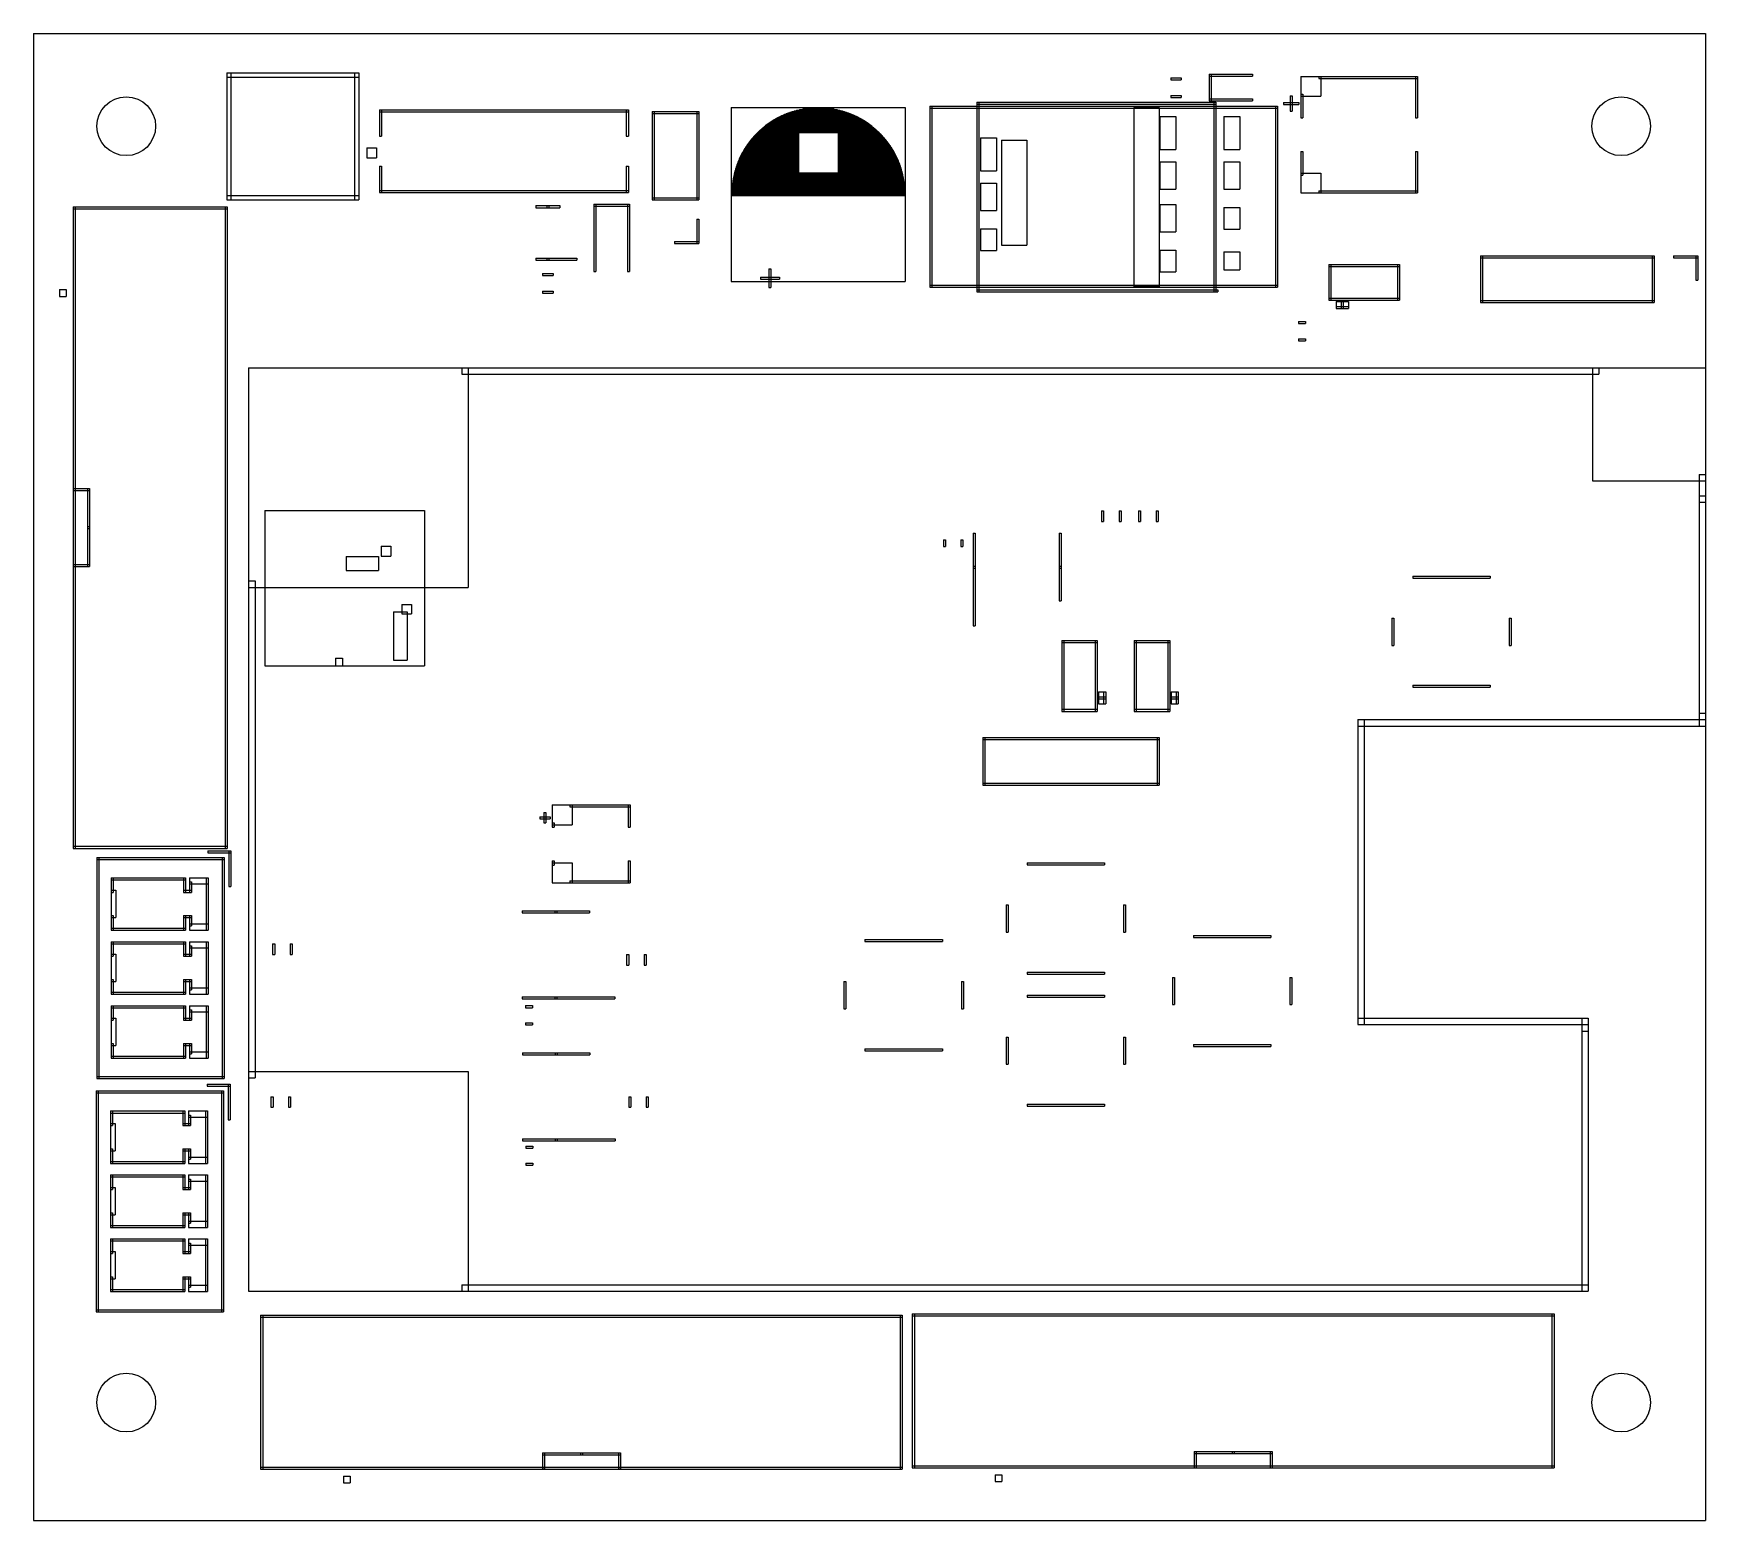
# Model space of a CAD drawing. Header units: metres. Extents: x 0 to 3919, y -3486 to 0.
import ezdxf

# ---------------------------------------------------------------- set-up
doc = ezdxf.new("R2010")
doc.units = ezdxf.units.M

msp = doc.modelspace()

# ---------------------------------------------------------------- linework, layer by layer
for p, q in [((0, 0), (3919.291339, 0)), ((0, 0), (0, -3486.220472)), ((3919.291339, 0), (3919.291339, -3486.220472)), ((0, -3486.220472), (3919.291339, -3486.220472))]:
    msp.add_line(p, q)
for centre in [(217.519685, -217.519685), (3721.456693, -217.519685), (217.519685, -3209.645669), (3721.456693, -3209.645669)]:
    msp.add_circle(centre, 68.897638)
at = {"layer": '1'}
for p, q in [((452.926496, -92.420472), (762.532795, -92.420472)), ((452.926496, -92.420472), (452.926496, -102.420472)), ((452.926496, -92.420472), (462.926496, -92.420472)), ((452.926496, -92.420472), (452.926496, -389.822047)), ((452.926496, -102.420472), (762.532795, -102.420472)), ((462.926496, -92.420472), (462.926496, -389.822047)), ((752.532795, -92.420472), (762.532795, -92.420472)), ((752.532795, -92.420472), (752.532795, -389.822047)), ((762.532795, -92.420472), (762.532795, -389.822047)), ((762.532795, -92.420472), (762.532795, -102.420472)), ((2665.758898, -104.035433), (2690.540315, -104.035433)), ((2665.758898, -104.035433), (2665.758898, -108.759843)), ((2665.758898, -108.759843), (2690.540315, -108.759843)), ((2690.540315, -104.035433), (2690.540315, -108.759843)), ((2756.102362, -95.669291), (2857.677165, -95.669291)), ((2756.102362, -95.669291), (2756.102362, -100.393701)), ((2756.102362, -95.669291), (2760.826772, -95.669291)), ((2756.102362, -95.669291), (2756.102362, -158.267717)), ((2756.102362, -100.393701), (2857.677165, -100.393701)), ((2760.826772, -95.669291), (2760.826772, -158.267717)), ((2857.677165, -95.669291), (2857.677165, -100.393701)), ((2970.669291, -100.590551), (3017.300669, -100.590551)), ((2970.669291, -100.590551), (2970.669291, -147.221929)), ((3012.57626, -100.590551), (3243.897638, -100.590551)), ((3012.57626, -100.590551), (3012.57626, -105.314961)), ((3012.57626, -105.314961), (3243.897638, -105.314961)), ((3017.300669, -100.590551), (3017.300669, -147.221929)), ((3239.173228, -100.590551), (3243.897638, -100.590551)), ((3239.173228, -100.590551), (3239.173228, -197.834646)), ((3243.897638, -100.590551), (3243.897638, -105.314961)), ((3243.897638, -100.590551), (3243.897638, -197.834646)), ((2665.758898, -145.177165), (2690.540315, -145.177165)), ((2665.758898, -145.177165), (2665.758898, -149.901575)), ((2665.758898, -149.901575), (2690.540315, -149.901575)), ((2690.540315, -145.177165), (2690.540315, -149.901575)), ((2756.102362, -153.543307), (2857.677165, -153.543307)), ((2756.102362, -153.543307), (2756.102362, -158.267717)), ((2857.677165, -153.543307), (2857.677165, -158.267717)), ((2945.718504, -146.604331), (2950.442913, -146.604331)), ((2945.718504, -146.604331), (2945.718504, -182.332677)), ((2950.442913, -146.604331), (2950.442913, -182.332677)), ((2970.669291, -142.49752), (2975.393701, -142.49752)), ((2970.669291, -142.49752), (2970.669291, -197.834646)), ((2970.669291, -147.221929), (3017.300669, -147.221929)), ((2975.393701, -142.49752), (2975.393701, -197.834646)), ((810.815354, -179.076417), (815.815354, -179.076417)), ((810.815354, -179.076417), (810.815354, -241.163031)), ((810.815354, -179.076417), (1394.555512, -179.076417)), ((810.815354, -179.076417), (810.815354, -184.076417)), ((810.815354, -184.076417), (1394.555512, -184.076417)), ((815.815354, -179.076417), (815.815354, -241.163031)), ((1389.555512, -179.076417), (1394.555512, -179.076417)), ((1389.555512, -179.076417), (1389.555512, -241.163031)), ((1394.555512, -179.076417), (1394.555512, -184.076417)), ((1394.555512, -179.076417), (1394.555512, -241.163031)), ((1450.19685, -182.75752), (1454.92126, -182.75752)), ((1450.19685, -182.75752), (1450.19685, -389.844134)), ((1450.19685, -182.75752), (1559.645669, -182.75752)), ((1450.19685, -182.75752), (1450.19685, -187.481929)), ((1450.19685, -187.481929), (1559.645669, -187.481929)), ((1454.92126, -182.75752), (1454.92126, -389.844134)), ((1554.92126, -182.75752), (1559.645669, -182.75752)), ((1554.92126, -182.75752), (1554.92126, -389.844134)), ((1559.645669, -182.75752), (1559.645669, -187.481929)), ((1559.645669, -182.75752), (1559.645669, -389.844134)), ((1635.629921, -173.727441), (2043.503937, -173.727441)), ((1635.629921, -173.727441), (1635.629921, -581.601457)), ((1747.086614, -195.735315), (1932.047244, -195.735315)), ((1747.086614, -195.735315), (1747.086614, -200.459724)), ((1750.23622, -194.160512), (1928.897638, -194.160512)), ((1750.23622, -194.160512), (1750.23622, -198.884921)), ((1753.543307, -192.585709), (1925.590551, -192.585709)), ((1753.543307, -192.585709), (1753.543307, -197.310118)), ((1757.007874, -191.010906), (1922.125984, -191.010906)), ((1757.007874, -191.010906), (1757.007874, -195.735315)), ((1757.007874, -195.735315), (1922.125984, -195.735315)), ((1760.669291, -189.436102), (1918.464567, -189.436102)), ((1760.669291, -189.436102), (1760.669291, -194.160512)), ((1760.669291, -194.160512), (1918.464567, -194.160512)), ((1764.527559, -187.861299), (1914.606299, -187.861299)), ((1764.527559, -187.861299), (1764.527559, -192.585709)), ((1764.527559, -192.585709), (1914.606299, -192.585709)), ((1768.622047, -186.286496), (1910.511811, -186.286496)), ((1768.622047, -186.286496), (1768.622047, -191.010906)), ((1768.622047, -191.010906), (1910.511811, -191.010906)), ((1773.031496, -184.711693), (1906.102362, -184.711693)), ((1773.031496, -184.711693), (1773.031496, -189.436102)), ((1773.031496, -189.436102), (1906.102362, -189.436102)), ((1777.755906, -183.13689), (1901.377953, -183.13689)), ((1777.755906, -183.13689), (1777.755906, -187.861299)), ((1777.755906, -187.861299), (1901.377953, -187.861299)), ((1782.952756, -181.562087), (1896.181102, -181.562087)), ((1782.952756, -181.562087), (1782.952756, -186.286496)), ((1782.952756, -186.286496), (1896.181102, -186.286496)), ((1788.779528, -179.987283), (1890.354331, -179.987283)), ((1788.779528, -179.987283), (1788.779528, -184.711693)), ((1788.779528, -184.711693), (1890.354331, -184.711693)), ((1795.393701, -178.41248), (1883.740157, -178.41248)), ((1795.393701, -178.41248), (1795.393701, -183.13689)), ((1795.393701, -183.13689), (1883.740157, -183.13689)), ((1803.267717, -176.837677), (1875.866142, -176.837677)), ((1803.267717, -176.837677), (1803.267717, -181.562087)), ((1803.267717, -181.562087), (1875.866142, -181.562087)), ((1813.622047, -175.262874), (1865.511811, -175.262874)), ((1813.622047, -175.262874), (1813.622047, -179.987283)), ((1813.622047, -179.987283), (1865.511811, -179.987283)), ((1865.511811, -175.262874), (1865.511811, -179.987283)), ((1875.866142, -176.837677), (1875.866142, -181.562087)), ((1883.740157, -178.41248), (1883.740157, -183.13689)), ((1890.354331, -179.987283), (1890.354331, -184.711693)), ((1896.181102, -181.562087), (1896.181102, -186.286496)), ((1901.377953, -183.13689), (1901.377953, -187.861299)), ((1906.102362, -184.711693), (1906.102362, -189.436102)), ((1910.511811, -186.286496), (1910.511811, -191.010906)), ((1914.606299, -187.861299), (1914.606299, -192.585709)), ((1918.464567, -189.436102), (1918.464567, -194.160512)), ((1922.125984, -191.010906), (1922.125984, -195.735315)), ((1925.590551, -192.585709), (1925.590551, -197.310118)), ((1928.897638, -194.160512), (1928.897638, -198.884921)), ((1932.047244, -195.735315), (1932.047244, -200.459724)), ((2043.503937, -173.727441), (2043.503937, -581.601457)), ((2101.299213, -170.669291), (2916.141732, -170.669291)), ((2101.299213, -170.669291), (2101.299213, -175.393701)), ((2101.299213, -170.669291), (2106.023622, -170.669291)), ((2101.299213, -170.669291), (2101.299213, -594.685039)), ((2101.299213, -175.393701), (2916.141732, -175.393701)), ((2106.023622, -170.669291), (2106.023622, -594.685039)), ((2211.417323, -160.905512), (2771.141732, -160.905512)), ((2211.417323, -160.905512), (2211.417323, -165.748031)), ((2211.417323, -161.023622), (2216.141732, -161.023622)), ((2211.417323, -161.023622), (2211.417323, -175.511811)), ((2211.417323, -165.748031), (2771.141732, -165.748031)), ((2211.417323, -170.669291), (2216.141732, -170.669291)), ((2211.417323, -170.669291), (2211.417323, -595.07874)), ((2211.417323, -175.511811), (2216.141732, -175.511811)), ((2216.141732, -161.023622), (2216.141732, -175.511811)), ((2216.141732, -170.669291), (2216.141732, -595.07874)), ((2578.996063, -173.340827), (2638.562992, -173.340827)), ((2578.996063, -173.340827), (2578.996063, -593.194606)), ((2638.562992, -173.340827), (2638.562992, -593.194606)), ((2639.980315, -194.74126), (2677.57874, -194.74126)), ((2639.980315, -194.74126), (2639.980315, -271.794134)), ((2677.57874, -194.74126), (2677.57874, -271.794134)), ((2756.102362, -158.267717), (2857.677165, -158.267717)), ((2756.102362, -158.267717), (2760.826772, -158.267717)), ((2766.417323, -160.905512), (2771.141732, -160.905512)), ((2766.417323, -160.905512), (2766.417323, -175.393701)), ((2766.417323, -170.787402), (2771.141732, -170.787402)), ((2766.417323, -170.787402), (2766.417323, -595.19685)), ((2766.417323, -175.393701), (2771.141732, -175.393701)), ((2771.141732, -160.905512), (2771.141732, -165.748031)), ((2771.141732, -160.905512), (2771.141732, -175.393701)), ((2771.141732, -170.787402), (2771.141732, -595.19685)), ((2789.980315, -194.74126), (2827.57874, -194.74126)), ((2789.980315, -194.74126), (2789.980315, -271.794134)), ((2827.57874, -194.74126), (2827.57874, -271.794134)), ((2911.417323, -170.669291), (2916.141732, -170.669291)), ((2911.417323, -170.669291), (2911.417323, -595.07874)), ((2916.141732, -170.669291), (2916.141732, -175.393701)), ((2916.141732, -170.669291), (2916.141732, -595.07874)), ((2930.216535, -162.106299), (2965.944882, -162.106299)), ((2930.216535, -162.106299), (2930.216535, -166.830709)), ((2930.216535, -166.830709), (2965.944882, -166.830709)), ((2945.718504, -182.332677), (2950.442913, -182.332677)), ((2965.944882, -162.106299), (2965.944882, -166.830709)), ((1693.897638, -235.105394), (1793.070866, -235.105394)), ((1693.897638, -235.105394), (1693.897638, -239.829803)), ((1695.433071, -233.530591), (1793.070866, -233.530591)), ((1695.433071, -233.530591), (1695.433071, -238.255)), ((1697.007874, -231.955787), (1793.070866, -231.955787)), ((1697.007874, -231.955787), (1697.007874, -236.680197)), ((1698.622047, -230.380984), (1793.070866, -230.380984)), ((1698.622047, -230.380984), (1698.622047, -235.105394)), ((1698.622047, -235.105394), (1793.070866, -235.105394)), ((1700.275591, -228.806181), (1793.070866, -228.806181)), ((1700.275591, -228.806181), (1700.275591, -233.530591)), ((1700.275591, -233.530591), (1793.070866, -233.530591)), ((1701.929134, -227.231378), (1977.204724, -227.231378)), ((1701.929134, -227.231378), (1701.929134, -231.955787)), ((1701.929134, -231.955787), (1977.204724, -231.955787)), ((1703.661417, -225.656575), (1975.472441, -225.656575)), ((1703.661417, -225.656575), (1703.661417, -230.380984)), ((1703.661417, -230.380984), (1975.472441, -230.380984)), ((1705.433071, -224.081772), (1973.700787, -224.081772)), ((1705.433071, -224.081772), (1705.433071, -228.806181)), ((1705.433071, -228.806181), (1973.700787, -228.806181)), ((1707.244094, -222.506969), (1971.889764, -222.506969)), ((1707.244094, -222.506969), (1707.244094, -227.231378)), ((1707.244094, -227.231378), (1971.889764, -227.231378)), ((1709.094488, -220.932165), (1970.03937, -220.932165)), ((1709.094488, -220.932165), (1709.094488, -225.656575)), ((1709.094488, -225.656575), (1970.03937, -225.656575)), ((1710.984252, -219.357362), (1968.149606, -219.357362)), ((1710.984252, -219.357362), (1710.984252, -224.081772)), ((1710.984252, -224.081772), (1968.149606, -224.081772)), ((1712.952756, -217.782559), (1966.181102, -217.782559)), ((1712.952756, -217.782559), (1712.952756, -222.506969)), ((1712.952756, -222.506969), (1966.181102, -222.506969)), ((1714.92126, -216.207756), (1964.212598, -216.207756)), ((1714.92126, -216.207756), (1714.92126, -220.932165)), ((1714.92126, -220.932165), (1964.212598, -220.932165)), ((1716.968504, -214.632953), (1962.165354, -214.632953)), ((1716.968504, -214.632953), (1716.968504, -219.357362)), ((1716.968504, -219.357362), (1962.165354, -219.357362)), ((1719.094488, -213.05815), (1960.03937, -213.05815)), ((1719.094488, -213.05815), (1719.094488, -217.782559)), ((1719.094488, -217.782559), (1960.03937, -217.782559)), ((1721.259843, -211.483346), (1957.874016, -211.483346)), ((1721.259843, -211.483346), (1721.259843, -216.207756)), ((1721.259843, -216.207756), (1957.874016, -216.207756)), ((1723.464567, -209.908543), (1955.669291, -209.908543)), ((1723.464567, -209.908543), (1723.464567, -214.632953)), ((1723.464567, -214.632953), (1955.669291, -214.632953)), ((1725.787402, -208.33374), (1953.346457, -208.33374)), ((1725.787402, -208.33374), (1725.787402, -213.05815)), ((1725.787402, -213.05815), (1953.346457, -213.05815)), ((1728.149606, -206.758937), (1950.984252, -206.758937)), ((1728.149606, -206.758937), (1728.149606, -211.483346)), ((1728.149606, -211.483346), (1950.984252, -211.483346)), ((1730.551181, -205.184134), (1948.582677, -205.184134)), ((1730.551181, -205.184134), (1730.551181, -209.908543)), ((1730.551181, -209.908543), (1948.582677, -209.908543)), ((1733.070866, -203.609331), (1946.062992, -203.609331)), ((1733.070866, -203.609331), (1733.070866, -208.33374)), ((1733.070866, -208.33374), (1946.062992, -208.33374)), ((1735.669291, -202.034528), (1943.464567, -202.034528)), ((1735.669291, -202.034528), (1735.669291, -206.758937)), ((1735.669291, -206.758937), (1943.464567, -206.758937)), ((1738.385827, -200.459724), (1940.748031, -200.459724)), ((1738.385827, -200.459724), (1738.385827, -205.184134)), ((1738.385827, -205.184134), (1940.748031, -205.184134)), ((1741.181102, -198.884921), (1937.952756, -198.884921)), ((1741.181102, -198.884921), (1741.181102, -203.609331)), ((1741.181102, -203.609331), (1937.952756, -203.609331)), ((1744.094488, -197.310118), (1935.03937, -197.310118)), ((1744.094488, -197.310118), (1744.094488, -202.034528)), ((1744.094488, -202.034528), (1935.03937, -202.034528)), ((1747.086614, -200.459724), (1932.047244, -200.459724)), ((1750.23622, -198.884921), (1928.897638, -198.884921)), ((1753.543307, -197.310118), (1925.590551, -197.310118)), ((1793.070866, -228.806181), (1793.070866, -233.530591)), ((1793.070866, -230.380984), (1793.070866, -235.105394)), ((1793.070866, -231.955787), (1793.070866, -236.680197)), ((1793.070866, -233.530591), (1793.070866, -238.255)), ((1793.070866, -235.105394), (1793.070866, -239.829803)), ((1886.062992, -228.806181), (1978.858268, -228.806181)), ((1886.062992, -228.806181), (1886.062992, -233.530591)), ((1886.062992, -230.380984), (1980.511811, -230.380984)), ((1886.062992, -230.380984), (1886.062992, -235.105394)), ((1886.062992, -231.955787), (1982.125984, -231.955787)), ((1886.062992, -231.955787), (1886.062992, -236.680197)), ((1886.062992, -233.530591), (1983.700787, -233.530591)), ((1886.062992, -233.530591), (1886.062992, -238.255)), ((1886.062992, -233.530591), (1978.858268, -233.530591)), ((1886.062992, -235.105394), (1985.23622, -235.105394)), ((1886.062992, -235.105394), (1886.062992, -239.829803)), ((1886.062992, -235.105394), (1980.511811, -235.105394)), ((1935.03937, -197.310118), (1935.03937, -202.034528)), ((1937.952756, -198.884921), (1937.952756, -203.609331)), ((1940.748031, -200.459724), (1940.748031, -205.184134)), ((1943.464567, -202.034528), (1943.464567, -206.758937)), ((1946.062992, -203.609331), (1946.062992, -208.33374)), ((1948.582677, -205.184134), (1948.582677, -209.908543)), ((1950.984252, -206.758937), (1950.984252, -211.483346)), ((1953.346457, -208.33374), (1953.346457, -213.05815)), ((1955.669291, -209.908543), (1955.669291, -214.632953)), ((1957.874016, -211.483346), (1957.874016, -216.207756)), ((1960.03937, -213.05815), (1960.03937, -217.782559)), ((1962.165354, -214.632953), (1962.165354, -219.357362)), ((1964.212598, -216.207756), (1964.212598, -220.932165)), ((1966.181102, -217.782559), (1966.181102, -222.506969)), ((1968.149606, -219.357362), (1968.149606, -224.081772)), ((1970.03937, -220.932165), (1970.03937, -225.656575)), ((1971.889764, -222.506969), (1971.889764, -227.231378)), ((1973.700787, -224.081772), (1973.700787, -228.806181)), ((1975.472441, -225.656575), (1975.472441, -230.380984)), ((1977.204724, -227.231378), (1977.204724, -231.955787)), ((1978.858268, -228.806181), (1978.858268, -233.530591)), ((1980.511811, -230.380984), (1980.511811, -235.105394)), ((1982.125984, -231.955787), (1982.125984, -236.680197)), ((1983.700787, -233.530591), (1983.700787, -238.255)), ((1985.23622, -235.105394), (1985.23622, -239.829803)), ((2970.669291, -197.834646), (2975.393701, -197.834646)), ((3239.173228, -197.834646), (3243.897638, -197.834646)), ((781.212205, -268.528386), (804.158661, -268.528386)), ((781.212205, -268.528386), (781.212205, -291.474843)), ((804.158661, -268.528386), (804.158661, -291.474843)), ((810.815354, -241.163031), (815.815354, -241.163031)), ((1389.555512, -241.163031), (1394.555512, -241.163031)), ((1665.11811, -272.900669), (1793.070866, -272.900669)), ((1665.11811, -272.900669), (1665.11811, -277.625079)), ((1666.062992, -271.325866), (1793.070866, -271.325866)), ((1666.062992, -271.325866), (1666.062992, -276.050276)), ((1667.007874, -269.751063), (1793.070866, -269.751063)), ((1667.007874, -269.751063), (1667.007874, -274.475472)), ((1667.992126, -268.17626), (1793.070866, -268.17626)), ((1667.992126, -268.17626), (1667.992126, -272.900669)), ((1667.992126, -272.900669), (1793.070866, -272.900669)), ((1668.976378, -266.601457), (1793.070866, -266.601457)), ((1668.976378, -266.601457), (1668.976378, -271.325866)), ((1668.976378, -271.325866), (1793.070866, -271.325866)), ((1670, -265.026654), (1793.070866, -265.026654)), ((1670, -265.026654), (1670, -269.751063)), ((1670, -269.751063), (1793.070866, -269.751063)), ((1671.023622, -263.45185), (1793.070866, -263.45185)), ((1671.023622, -263.45185), (1671.023622, -268.17626)), ((1671.023622, -268.17626), (1793.070866, -268.17626)), ((1672.086614, -261.877047), (1793.070866, -261.877047)), ((1672.086614, -261.877047), (1672.086614, -266.601457)), ((1672.086614, -266.601457), (1793.070866, -266.601457)), ((1673.188976, -260.302244), (1793.070866, -260.302244)), ((1673.188976, -260.302244), (1673.188976, -265.026654)), ((1673.188976, -265.026654), (1793.070866, -265.026654)), ((1674.291339, -258.727441), (1793.070866, -258.727441)), ((1674.291339, -258.727441), (1674.291339, -263.45185)), ((1674.291339, -263.45185), (1793.070866, -263.45185)), ((1675.393701, -257.152638), (1793.070866, -257.152638)), ((1675.393701, -257.152638), (1675.393701, -261.877047)), ((1675.393701, -261.877047), (1793.070866, -261.877047)), ((1676.574803, -255.577835), (1793.070866, -255.577835)), ((1676.574803, -255.577835), (1676.574803, -260.302244)), ((1676.574803, -260.302244), (1793.070866, -260.302244)), ((1677.755906, -254.003031), (1793.070866, -254.003031)), ((1677.755906, -254.003031), (1677.755906, -258.727441)), ((1677.755906, -258.727441), (1793.070866, -258.727441)), ((1678.937008, -252.428228), (1793.070866, -252.428228)), ((1678.937008, -252.428228), (1678.937008, -257.152638)), ((1678.937008, -257.152638), (1793.070866, -257.152638)), ((1680.15748, -250.853425), (1793.070866, -250.853425)), ((1680.15748, -250.853425), (1680.15748, -255.577835)), ((1680.15748, -255.577835), (1793.070866, -255.577835)), ((1681.417323, -249.278622), (1793.070866, -249.278622)), ((1681.417323, -249.278622), (1681.417323, -254.003031)), ((1681.417323, -254.003031), (1793.070866, -254.003031)), ((1682.677165, -247.703819), (1793.070866, -247.703819)), ((1682.677165, -247.703819), (1682.677165, -252.428228)), ((1682.677165, -252.428228), (1793.070866, -252.428228)), ((1683.976378, -246.129016), (1793.070866, -246.129016)), ((1683.976378, -246.129016), (1683.976378, -250.853425)), ((1683.976378, -250.853425), (1793.070866, -250.853425)), ((1685.314961, -244.554213), (1793.070866, -244.554213)), ((1685.314961, -244.554213), (1685.314961, -249.278622)), ((1685.314961, -249.278622), (1793.070866, -249.278622)), ((1686.653543, -242.979409), (1793.070866, -242.979409)), ((1686.653543, -242.979409), (1686.653543, -247.703819)), ((1686.653543, -247.703819), (1793.070866, -247.703819)), ((1688.031496, -241.404606), (1793.070866, -241.404606)), ((1688.031496, -241.404606), (1688.031496, -246.129016)), ((1688.031496, -246.129016), (1793.070866, -246.129016)), ((1689.448819, -239.829803), (1793.070866, -239.829803)), ((1689.448819, -239.829803), (1689.448819, -244.554213)), ((1689.448819, -244.554213), (1793.070866, -244.554213)), ((1690.905512, -238.255), (1793.070866, -238.255)), ((1690.905512, -238.255), (1690.905512, -242.979409)), ((1690.905512, -242.979409), (1793.070866, -242.979409)), ((1692.362205, -236.680197), (1793.070866, -236.680197)), ((1692.362205, -236.680197), (1692.362205, -241.404606)), ((1692.362205, -241.404606), (1793.070866, -241.404606)), ((1693.897638, -239.829803), (1793.070866, -239.829803)), ((1695.433071, -238.255), (1793.070866, -238.255)), ((1697.007874, -236.680197), (1793.070866, -236.680197)), ((1793.070866, -236.680197), (1793.070866, -241.404606)), ((1793.070866, -238.255), (1793.070866, -242.979409)), ((1793.070866, -239.829803), (1793.070866, -244.554213)), ((1793.070866, -241.404606), (1793.070866, -246.129016)), ((1793.070866, -242.979409), (1793.070866, -247.703819)), ((1793.070866, -244.554213), (1793.070866, -249.278622)), ((1793.070866, -246.129016), (1793.070866, -250.853425)), ((1793.070866, -247.703819), (1793.070866, -252.428228)), ((1793.070866, -249.278622), (1793.070866, -254.003031)), ((1793.070866, -250.853425), (1793.070866, -255.577835)), ((1793.070866, -252.428228), (1793.070866, -257.152638)), ((1793.070866, -254.003031), (1793.070866, -258.727441)), ((1793.070866, -255.577835), (1793.070866, -260.302244)), ((1793.070866, -257.152638), (1793.070866, -261.877047)), ((1793.070866, -258.727441), (1793.070866, -263.45185)), ((1793.070866, -260.302244), (1793.070866, -265.026654)), ((1793.070866, -261.877047), (1793.070866, -266.601457)), ((1793.070866, -263.45185), (1793.070866, -268.17626)), ((1793.070866, -265.026654), (1793.070866, -269.751063)), ((1793.070866, -266.601457), (1793.070866, -271.325866)), ((1793.070866, -268.17626), (1793.070866, -272.900669)), ((1793.070866, -269.751063), (1793.070866, -274.475472)), ((1793.070866, -271.325866), (1793.070866, -276.050276)), ((1793.070866, -272.900669), (1793.070866, -277.625079)), ((1886.062992, -236.680197), (1986.771654, -236.680197)), ((1886.062992, -236.680197), (1886.062992, -241.404606)), ((1886.062992, -236.680197), (1982.125984, -236.680197)), ((1886.062992, -238.255), (1988.228346, -238.255)), ((1886.062992, -238.255), (1886.062992, -242.979409)), ((1886.062992, -238.255), (1983.700787, -238.255)), ((1886.062992, -239.829803), (1989.685039, -239.829803)), ((1886.062992, -239.829803), (1886.062992, -244.554213)), ((1886.062992, -239.829803), (1985.23622, -239.829803)), ((1886.062992, -241.404606), (1986.771654, -241.404606)), ((1886.062992, -241.404606), (1991.102362, -241.404606)), ((1886.062992, -241.404606), (1886.062992, -246.129016)), ((1886.062992, -242.979409), (1992.480315, -242.979409)), ((1886.062992, -242.979409), (1886.062992, -247.703819)), ((1886.062992, -242.979409), (1988.228346, -242.979409)), ((1886.062992, -244.554213), (1989.685039, -244.554213)), ((1886.062992, -244.554213), (1993.818898, -244.554213)), ((1886.062992, -244.554213), (1886.062992, -249.278622)), ((1886.062992, -246.129016), (1995.15748, -246.129016)), ((1886.062992, -246.129016), (1886.062992, -250.853425)), ((1886.062992, -246.129016), (1991.102362, -246.129016)), ((1886.062992, -247.703819), (1992.480315, -247.703819)), ((1886.062992, -247.703819), (1996.456693, -247.703819)), ((1886.062992, -247.703819), (1886.062992, -252.428228)), ((1886.062992, -249.278622), (1997.716535, -249.278622)), ((1886.062992, -249.278622), (1886.062992, -254.003031)), ((1886.062992, -249.278622), (1993.818898, -249.278622)), ((1886.062992, -250.853425), (1995.15748, -250.853425)), ((1886.062992, -250.853425), (1998.976378, -250.853425)), ((1886.062992, -250.853425), (1886.062992, -255.577835)), ((1886.062992, -252.428228), (1996.456693, -252.428228)), ((1886.062992, -252.428228), (2000.19685, -252.428228)), ((1886.062992, -252.428228), (1886.062992, -257.152638)), ((1886.062992, -254.003031), (2001.377953, -254.003031)), ((1886.062992, -254.003031), (1886.062992, -258.727441)), ((1886.062992, -254.003031), (1997.716535, -254.003031)), ((1886.062992, -255.577835), (1998.976378, -255.577835)), ((1886.062992, -255.577835), (2002.559055, -255.577835)), ((1886.062992, -255.577835), (1886.062992, -260.302244)), ((1886.062992, -257.152638), (2000.19685, -257.152638)), ((1886.062992, -257.152638), (2003.740157, -257.152638)), ((1886.062992, -257.152638), (1886.062992, -261.877047)), ((1886.062992, -258.727441), (2001.377953, -258.727441)), ((1886.062992, -258.727441), (2004.84252, -258.727441)), ((1886.062992, -258.727441), (1886.062992, -263.45185)), ((1886.062992, -260.302244), (2005.944882, -260.302244)), ((1886.062992, -260.302244), (1886.062992, -265.026654)), ((1886.062992, -260.302244), (2002.559055, -260.302244)), ((1886.062992, -261.877047), (2007.047244, -261.877047)), ((1886.062992, -261.877047), (1886.062992, -266.601457)), ((1886.062992, -261.877047), (2003.740157, -261.877047)), ((1886.062992, -263.45185), (2008.110236, -263.45185)), ((1886.062992, -263.45185), (1886.062992, -268.17626)), ((1886.062992, -263.45185), (2004.84252, -263.45185)), ((1886.062992, -265.026654), (2005.944882, -265.026654)), ((1886.062992, -265.026654), (2009.133858, -265.026654)), ((1886.062992, -265.026654), (1886.062992, -269.751063)), ((1886.062992, -266.601457), (2007.047244, -266.601457)), ((1886.062992, -266.601457), (2010.15748, -266.601457)), ((1886.062992, -266.601457), (1886.062992, -271.325866)), ((1886.062992, -268.17626), (2011.141732, -268.17626)), ((1886.062992, -268.17626), (1886.062992, -272.900669)), ((1886.062992, -268.17626), (2008.110236, -268.17626)), ((1886.062992, -269.751063), (2009.133858, -269.751063)), ((1886.062992, -269.751063), (2012.125984, -269.751063)), ((1886.062992, -269.751063), (1886.062992, -274.475472)), ((1886.062992, -271.325866), (2013.070866, -271.325866)), ((1886.062992, -271.325866), (1886.062992, -276.050276)), ((1886.062992, -271.325866), (2010.15748, -271.325866)), ((1886.062992, -272.900669), (2011.141732, -272.900669)), ((1886.062992, -272.900669), (2014.015748, -272.900669)), ((1886.062992, -272.900669), (1886.062992, -277.625079)), ((1986.771654, -236.680197), (1986.771654, -241.404606)), ((1988.228346, -238.255), (1988.228346, -242.979409)), ((1989.685039, -239.829803), (1989.685039, -244.554213)), ((1991.102362, -241.404606), (1991.102362, -246.129016)), ((1992.480315, -242.979409), (1992.480315, -247.703819)), ((1993.818898, -244.554213), (1993.818898, -249.278622)), ((1995.15748, -246.129016), (1995.15748, -250.853425)), ((1996.456693, -247.703819), (1996.456693, -252.428228)), ((1997.716535, -249.278622), (1997.716535, -254.003031)), ((1998.976378, -250.853425), (1998.976378, -255.577835)), ((2000.19685, -252.428228), (2000.19685, -257.152638)), ((2001.377953, -254.003031), (2001.377953, -258.727441)), ((2002.559055, -255.577835), (2002.559055, -260.302244)), ((2003.740157, -257.152638), (2003.740157, -261.877047)), ((2004.84252, -258.727441), (2004.84252, -263.45185)), ((2005.944882, -260.302244), (2005.944882, -265.026654)), ((2007.047244, -261.877047), (2007.047244, -266.601457)), ((2008.110236, -263.45185), (2008.110236, -268.17626)), ((2009.133858, -265.026654), (2009.133858, -269.751063)), ((2010.15748, -266.601457), (2010.15748, -271.325866)), ((2011.141732, -268.17626), (2011.141732, -272.900669)), ((2012.125984, -269.751063), (2012.125984, -274.475472)), ((2013.070866, -271.325866), (2013.070866, -276.050276)), ((2014.015748, -272.900669), (2014.015748, -277.625079)), ((2219.980315, -244.74126), (2257.57874, -244.74126)), ((2219.980315, -244.74126), (2219.980315, -321.794134)), ((2257.57874, -244.74126), (2257.57874, -321.794134)), ((2268.996063, -250.329961), (2328.562992, -250.329961)), ((2268.996063, -250.329961), (2268.996063, -496.205472)), ((2328.562992, -250.329961), (2328.562992, -496.205472)), ((2639.980315, -271.794134), (2677.57874, -271.794134)), ((2789.980315, -271.794134), (2827.57874, -271.794134)), ((781.212205, -291.474843), (804.158661, -291.474843)), ((810.815354, -310.966181), (815.815354, -310.966181)), ((810.815354, -310.966181), (810.815354, -373.052795)), ((815.815354, -310.966181), (815.815354, -373.052795)), ((1389.555512, -310.966181), (1394.555512, -310.966181)), ((1389.555512, -310.966181), (1389.555512, -373.052795)), ((1394.555512, -310.966181), (1394.555512, -373.052795)), ((1647.283465, -312.270748), (1793.070866, -312.270748)), ((1647.283465, -312.270748), (1647.283465, -316.995157)), ((1647.795276, -310.695945), (1793.070866, -310.695945)), ((1647.795276, -310.695945), (1647.795276, -315.420354)), ((1648.346457, -309.121142), (1793.070866, -309.121142)), ((1648.346457, -309.121142), (1648.346457, -313.845551)), ((1648.897638, -307.546339), (1793.070866, -307.546339)), ((1648.897638, -307.546339), (1648.897638, -312.270748)), ((1648.897638, -312.270748), (1793.070866, -312.270748)), ((1649.488189, -305.971535), (1793.070866, -305.971535)), ((1649.488189, -305.971535), (1649.488189, -310.695945)), ((1649.488189, -310.695945), (1793.070866, -310.695945)), ((1650.03937, -304.396732), (1793.070866, -304.396732)), ((1650.03937, -304.396732), (1650.03937, -309.121142)), ((1650.03937, -309.121142), (1793.070866, -309.121142)), ((1650.669291, -302.821929), (1793.070866, -302.821929)), ((1650.669291, -302.821929), (1650.669291, -307.546339)), ((1650.669291, -307.546339), (1793.070866, -307.546339)), ((1651.259843, -301.247126), (1793.070866, -301.247126)), ((1651.259843, -301.247126), (1651.259843, -305.971535)), ((1651.259843, -305.971535), (1793.070866, -305.971535)), ((1651.889764, -299.672323), (1793.070866, -299.672323)), ((1651.889764, -299.672323), (1651.889764, -304.396732)), ((1651.889764, -304.396732), (1793.070866, -304.396732)), ((1652.559055, -298.09752), (1793.070866, -298.09752)), ((1652.559055, -298.09752), (1652.559055, -302.821929)), ((1652.559055, -302.821929), (1793.070866, -302.821929)), ((1653.188976, -296.522717), (1793.070866, -296.522717)), ((1653.188976, -296.522717), (1653.188976, -301.247126)), ((1653.188976, -301.247126), (1793.070866, -301.247126)), ((1653.858268, -294.947913), (1793.070866, -294.947913)), ((1653.858268, -294.947913), (1653.858268, -299.672323)), ((1653.858268, -299.672323), (1793.070866, -299.672323)), ((1654.566929, -293.37311), (1793.070866, -293.37311)), ((1654.566929, -293.37311), (1654.566929, -298.09752)), ((1654.566929, -298.09752), (1793.070866, -298.09752)), ((1655.275591, -291.798307), (1793.070866, -291.798307)), ((1655.275591, -291.798307), (1655.275591, -296.522717)), ((1655.275591, -296.522717), (1793.070866, -296.522717)), ((1655.984252, -290.223504), (1793.070866, -290.223504)), ((1655.984252, -290.223504), (1655.984252, -294.947913)), ((1655.984252, -294.947913), (1793.070866, -294.947913)), ((1656.732283, -288.648701), (1793.070866, -288.648701)), ((1656.732283, -288.648701), (1656.732283, -293.37311)), ((1656.732283, -293.37311), (1793.070866, -293.37311)), ((1657.519685, -287.073898), (1793.070866, -287.073898)), ((1657.519685, -287.073898), (1657.519685, -291.798307)), ((1657.519685, -291.798307), (1793.070866, -291.798307)), ((1658.267717, -285.499094), (1793.070866, -285.499094)), ((1658.267717, -285.499094), (1658.267717, -290.223504)), ((1658.267717, -290.223504), (1793.070866, -290.223504)), ((1659.055118, -283.924291), (1793.070866, -283.924291)), ((1659.055118, -283.924291), (1659.055118, -288.648701)), ((1659.055118, -288.648701), (1793.070866, -288.648701)), ((1659.88189, -282.349488), (1793.070866, -282.349488)), ((1659.88189, -282.349488), (1659.88189, -287.073898)), ((1659.88189, -287.073898), (1793.070866, -287.073898)), ((1660.708661, -280.774685), (1793.070866, -280.774685)), ((1660.708661, -280.774685), (1660.708661, -285.499094)), ((1660.708661, -285.499094), (1793.070866, -285.499094)), ((1661.535433, -279.199882), (1793.070866, -279.199882)), ((1661.535433, -279.199882), (1661.535433, -283.924291)), ((1661.535433, -283.924291), (1793.070866, -283.924291)), ((1662.401575, -277.625079), (1793.070866, -277.625079)), ((1662.401575, -277.625079), (1662.401575, -282.349488)), ((1662.401575, -282.349488), (1793.070866, -282.349488)), ((1663.307087, -276.050276), (1793.070866, -276.050276)), ((1663.307087, -276.050276), (1663.307087, -280.774685)), ((1663.307087, -280.774685), (1793.070866, -280.774685)), ((1664.173228, -274.475472), (1793.070866, -274.475472)), ((1664.173228, -274.475472), (1664.173228, -279.199882)), ((1664.173228, -279.199882), (1793.070866, -279.199882)), ((1665.11811, -277.625079), (1793.070866, -277.625079)), ((1666.062992, -276.050276), (1793.070866, -276.050276)), ((1667.007874, -274.475472), (1793.070866, -274.475472)), ((1793.070866, -274.475472), (1793.070866, -279.199882)), ((1793.070866, -276.050276), (1793.070866, -280.774685)), ((1793.070866, -277.625079), (1793.070866, -282.349488)), ((1793.070866, -279.199882), (1793.070866, -283.924291)), ((1793.070866, -280.774685), (1793.070866, -285.499094)), ((1793.070866, -282.349488), (1793.070866, -287.073898)), ((1793.070866, -283.924291), (1793.070866, -288.648701)), ((1793.070866, -285.499094), (1793.070866, -290.223504)), ((1793.070866, -287.073898), (1793.070866, -291.798307)), ((1793.070866, -288.648701), (1793.070866, -293.37311)), ((1793.070866, -290.223504), (1793.070866, -294.947913)), ((1793.070866, -291.798307), (1793.070866, -296.522717)), ((1793.070866, -293.37311), (1793.070866, -298.09752)), ((1793.070866, -294.947913), (1793.070866, -299.672323)), ((1793.070866, -296.522717), (1793.070866, -301.247126)), ((1793.070866, -298.09752), (1793.070866, -302.821929)), ((1793.070866, -299.672323), (1793.070866, -304.396732)), ((1793.070866, -301.247126), (1793.070866, -305.971535)), ((1793.070866, -302.821929), (1793.070866, -307.546339)), ((1793.070866, -304.396732), (1793.070866, -309.121142)), ((1793.070866, -305.971535), (1793.070866, -310.695945)), ((1793.070866, -307.546339), (1793.070866, -312.270748)), ((1793.070866, -309.121142), (1793.070866, -313.845551)), ((1793.070866, -310.695945), (1793.070866, -315.420354)), ((1793.070866, -312.270748), (1793.070866, -316.995157)), ((1886.062992, -274.475472), (2012.125984, -274.475472)), ((1886.062992, -274.475472), (2014.96063, -274.475472)), ((1886.062992, -274.475472), (1886.062992, -279.199882)), ((1886.062992, -276.050276), (2015.826772, -276.050276)), ((1886.062992, -276.050276), (1886.062992, -280.774685)), ((1886.062992, -276.050276), (2013.070866, -276.050276)), ((1886.062992, -277.625079), (2016.732283, -277.625079)), ((1886.062992, -277.625079), (1886.062992, -282.349488)), ((1886.062992, -277.625079), (2014.015748, -277.625079)), ((1886.062992, -279.199882), (2017.598425, -279.199882)), ((1886.062992, -279.199882), (1886.062992, -283.924291)), ((1886.062992, -279.199882), (2014.96063, -279.199882)), ((1886.062992, -280.774685), (2015.826772, -280.774685)), ((1886.062992, -280.774685), (2018.425197, -280.774685)), ((1886.062992, -280.774685), (1886.062992, -285.499094)), ((1886.062992, -282.349488), (2016.732283, -282.349488)), ((1886.062992, -282.349488), (2019.251969, -282.349488)), ((1886.062992, -282.349488), (1886.062992, -287.073898)), ((1886.062992, -283.924291), (2020.07874, -283.924291)), ((1886.062992, -283.924291), (1886.062992, -288.648701)), ((1886.062992, -283.924291), (2017.598425, -283.924291)), ((1886.062992, -285.499094), (2018.425197, -285.499094)), ((1886.062992, -285.499094), (2020.866142, -285.499094)), ((1886.062992, -285.499094), (1886.062992, -290.223504)), ((1886.062992, -287.073898), (2021.614173, -287.073898)), ((1886.062992, -287.073898), (1886.062992, -291.798307)), ((1886.062992, -287.073898), (2019.251969, -287.073898)), ((1886.062992, -288.648701), (2020.07874, -288.648701)), ((1886.062992, -288.648701), (2022.401575, -288.648701)), ((1886.062992, -288.648701), (1886.062992, -293.37311)), ((1886.062992, -290.223504), (2023.149606, -290.223504)), ((1886.062992, -290.223504), (1886.062992, -294.947913)), ((1886.062992, -290.223504), (2020.866142, -290.223504)), ((1886.062992, -291.798307), (2021.614173, -291.798307)), ((1886.062992, -291.798307), (2023.858268, -291.798307)), ((1886.062992, -291.798307), (1886.062992, -296.522717)), ((1886.062992, -293.37311), (2024.566929, -293.37311)), ((1886.062992, -293.37311), (1886.062992, -298.09752)), ((1886.062992, -293.37311), (2022.401575, -293.37311)), ((1886.062992, -294.947913), (2023.149606, -294.947913)), ((1886.062992, -294.947913), (2025.275591, -294.947913)), ((1886.062992, -294.947913), (1886.062992, -299.672323)), ((1886.062992, -296.522717), (2025.944882, -296.522717)), ((1886.062992, -296.522717), (1886.062992, -301.247126)), ((1886.062992, -296.522717), (2023.858268, -296.522717)), ((1886.062992, -298.09752), (2024.566929, -298.09752)), ((1886.062992, -298.09752), (2026.574803, -298.09752)), ((1886.062992, -298.09752), (1886.062992, -302.821929)), ((1886.062992, -299.672323), (2027.244094, -299.672323)), ((1886.062992, -299.672323), (1886.062992, -304.396732)), ((1886.062992, -299.672323), (2025.275591, -299.672323)), ((1886.062992, -301.247126), (2025.944882, -301.247126)), ((1886.062992, -301.247126), (2027.874016, -301.247126)), ((1886.062992, -301.247126), (1886.062992, -305.971535)), ((1886.062992, -302.821929), (2028.464567, -302.821929)), ((1886.062992, -302.821929), (1886.062992, -307.546339)), ((1886.062992, -302.821929), (2026.574803, -302.821929)), ((1886.062992, -304.396732), (2027.244094, -304.396732)), ((1886.062992, -304.396732), (2029.094488, -304.396732)), ((1886.062992, -304.396732), (1886.062992, -309.121142)), ((1886.062992, -305.971535), (2029.645669, -305.971535)), ((1886.062992, -305.971535), (1886.062992, -310.695945)), ((1886.062992, -305.971535), (2027.874016, -305.971535)), ((1886.062992, -307.546339), (2028.464567, -307.546339)), ((1886.062992, -307.546339), (2030.23622, -307.546339)), ((1886.062992, -307.546339), (1886.062992, -312.270748)), ((1886.062992, -309.121142), (2029.094488, -309.121142)), ((1886.062992, -309.121142), (2030.787402, -309.121142)), ((1886.062992, -309.121142), (1886.062992, -313.845551)), ((1886.062992, -310.695945), (2029.645669, -310.695945)), ((1886.062992, -310.695945), (2031.338583, -310.695945)), ((1886.062992, -310.695945), (1886.062992, -315.420354)), ((1886.062992, -312.270748), (2030.23622, -312.270748)), ((1886.062992, -312.270748), (2031.850394, -312.270748)), ((1886.062992, -312.270748), (1886.062992, -316.995157)), ((2014.96063, -274.475472), (2014.96063, -279.199882)), ((2015.826772, -276.050276), (2015.826772, -280.774685)), ((2016.732283, -277.625079), (2016.732283, -282.349488)), ((2017.598425, -279.199882), (2017.598425, -283.924291)), ((2018.425197, -280.774685), (2018.425197, -285.499094)), ((2019.251969, -282.349488), (2019.251969, -287.073898)), ((2020.07874, -283.924291), (2020.07874, -288.648701)), ((2020.866142, -285.499094), (2020.866142, -290.223504)), ((2021.614173, -287.073898), (2021.614173, -291.798307)), ((2022.401575, -288.648701), (2022.401575, -293.37311)), ((2023.149606, -290.223504), (2023.149606, -294.947913)), ((2023.858268, -291.798307), (2023.858268, -296.522717)), ((2024.566929, -293.37311), (2024.566929, -298.09752)), ((2025.275591, -294.947913), (2025.275591, -299.672323)), ((2025.944882, -296.522717), (2025.944882, -301.247126)), ((2026.574803, -298.09752), (2026.574803, -302.821929)), ((2027.244094, -299.672323), (2027.244094, -304.396732)), ((2027.874016, -301.247126), (2027.874016, -305.971535)), ((2028.464567, -302.821929), (2028.464567, -307.546339)), ((2029.094488, -304.396732), (2029.094488, -309.121142)), ((2029.645669, -305.971535), (2029.645669, -310.695945)), ((2030.23622, -307.546339), (2030.23622, -312.270748)), ((2030.787402, -309.121142), (2030.787402, -313.845551)), ((2031.338583, -310.695945), (2031.338583, -315.420354)), ((2031.850394, -312.270748), (2031.850394, -316.995157)), ((2639.980315, -301.302953), (2677.57874, -301.302953)), ((2639.980315, -301.302953), (2639.980315, -365.23248)), ((2677.57874, -301.302953), (2677.57874, -365.23248)), ((2789.980315, -301.302953), (2827.57874, -301.302953)), ((2789.980315, -301.302953), (2789.980315, -365.23248)), ((2827.57874, -301.302953), (2827.57874, -365.23248)), ((2970.669291, -276.574803), (2975.393701, -276.574803)), ((2970.669291, -276.574803), (2970.669291, -331.911929)), ((2975.393701, -276.574803), (2975.393701, -331.911929)), ((3239.173228, -276.574803), (3243.897638, -276.574803)), ((3239.173228, -276.574803), (3239.173228, -373.818898)), ((3243.897638, -276.574803), (3243.897638, -373.818898)), ((1638.582677, -351.680197), (2040.551181, -351.680197)), ((1638.582677, -351.680197), (1638.582677, -356.404606)), ((1638.779528, -350.105394), (2040.354331, -350.105394)), ((1638.779528, -350.105394), (1638.779528, -354.829803)), ((1638.976378, -348.530591), (2040.15748, -348.530591)), ((1638.976378, -348.530591), (1638.976378, -353.255)), ((1639.173228, -346.916417), (2039.96063, -346.916417)), ((1639.173228, -346.916417), (1639.173228, -351.640827)), ((1639.173228, -351.640827), (2039.96063, -351.640827)), ((1639.409449, -345.341614), (2039.724409, -345.341614)), ((1639.409449, -345.341614), (1639.409449, -350.066024)), ((1639.409449, -350.066024), (2039.724409, -350.066024)), ((1639.645669, -343.766811), (2039.488189, -343.766811)), ((1639.645669, -343.766811), (1639.645669, -348.49122)), ((1639.645669, -348.49122), (2039.488189, -348.49122)), ((1639.92126, -342.192008), (2039.212598, -342.192008)), ((1639.92126, -342.192008), (1639.92126, -346.916417)), ((1639.92126, -346.916417), (2039.212598, -346.916417)), ((1640.19685, -340.617205), (2038.937008, -340.617205)), ((1640.19685, -340.617205), (1640.19685, -345.341614)), ((1640.19685, -345.341614), (2038.937008, -345.341614)), ((1640.472441, -339.042402), (2038.661417, -339.042402)), ((1640.472441, -339.042402), (1640.472441, -343.766811)), ((1640.472441, -343.766811), (2038.661417, -343.766811)), ((1640.748031, -337.467598), (2038.385827, -337.467598)), ((1640.748031, -337.467598), (1640.748031, -342.192008)), ((1640.748031, -342.192008), (2038.385827, -342.192008)), ((1641.062992, -335.892795), (2038.070866, -335.892795)), ((1641.062992, -335.892795), (1641.062992, -340.617205)), ((1641.062992, -340.617205), (2038.070866, -340.617205)), ((1641.377953, -334.317992), (2037.755906, -334.317992)), ((1641.377953, -334.317992), (1641.377953, -339.042402)), ((1641.377953, -339.042402), (2037.755906, -339.042402)), ((1641.732283, -332.743189), (2037.401575, -332.743189)), ((1641.732283, -332.743189), (1641.732283, -337.467598)), ((1641.732283, -337.467598), (2037.401575, -337.467598)), ((1642.086614, -331.168386), (2037.047244, -331.168386)), ((1642.086614, -331.168386), (1642.086614, -335.892795)), ((1642.086614, -335.892795), (2037.047244, -335.892795)), ((1642.440945, -329.593583), (2036.692913, -329.593583)), ((1642.440945, -329.593583), (1642.440945, -334.317992)), ((1642.440945, -334.317992), (2036.692913, -334.317992)), ((1642.795276, -328.01878), (2036.338583, -328.01878)), ((1642.795276, -328.01878), (1642.795276, -332.743189)), ((1642.795276, -332.743189), (2036.338583, -332.743189)), ((1643.188976, -326.443976), (2035.944882, -326.443976)), ((1643.188976, -326.443976), (1643.188976, -331.168386)), ((1643.188976, -331.168386), (2035.944882, -331.168386)), ((1643.582677, -324.869173), (1793.070866, -324.869173)), ((1643.582677, -324.869173), (1643.582677, -329.593583)), ((1643.582677, -329.593583), (1793.070866, -329.593583)), ((1644.015748, -323.29437), (1793.070866, -323.29437)), ((1644.015748, -323.29437), (1644.015748, -328.01878)), ((1644.015748, -328.01878), (1793.070866, -328.01878)), ((1644.409449, -321.719567), (1793.070866, -321.719567)), ((1644.409449, -321.719567), (1644.409449, -326.443976)), ((1644.409449, -326.443976), (1793.070866, -326.443976)), ((1644.88189, -320.144764), (1793.070866, -320.144764)), ((1644.88189, -320.144764), (1644.88189, -324.869173)), ((1644.88189, -324.869173), (1793.070866, -324.869173)), ((1645.314961, -318.569961), (1793.070866, -318.569961)), ((1645.314961, -318.569961), (1645.314961, -323.29437)), ((1645.314961, -323.29437), (1793.070866, -323.29437)), ((1645.787402, -316.995157), (1793.070866, -316.995157)), ((1645.787402, -316.995157), (1645.787402, -321.719567)), ((1645.787402, -321.719567), (1793.070866, -321.719567)), ((1646.259843, -315.420354), (1793.070866, -315.420354)), ((1646.259843, -315.420354), (1646.259843, -320.144764)), ((1646.259843, -320.144764), (1793.070866, -320.144764)), ((1646.771654, -313.845551), (1793.070866, -313.845551)), ((1646.771654, -313.845551), (1646.771654, -318.569961)), ((1646.771654, -318.569961), (1793.070866, -318.569961)), ((1647.283465, -316.995157), (1793.070866, -316.995157)), ((1647.795276, -315.420354), (1793.070866, -315.420354)), ((1648.346457, -313.845551), (1793.070866, -313.845551)), ((1793.070866, -313.845551), (1793.070866, -318.569961)), ((1793.070866, -315.420354), (1793.070866, -320.144764)), ((1793.070866, -316.995157), (1793.070866, -321.719567)), ((1793.070866, -318.569961), (1793.070866, -323.29437)), ((1793.070866, -320.144764), (1793.070866, -324.869173)), ((1793.070866, -321.719567), (1793.070866, -326.443976)), ((1793.070866, -323.29437), (1793.070866, -328.01878)), ((1793.070866, -324.869173), (1793.070866, -329.593583)), ((1886.062992, -313.845551), (2032.362205, -313.845551)), ((1886.062992, -313.845551), (1886.062992, -318.569961)), ((1886.062992, -313.845551), (2030.787402, -313.845551)), ((1886.062992, -315.420354), (2032.874016, -315.420354)), ((1886.062992, -315.420354), (1886.062992, -320.144764)), ((1886.062992, -315.420354), (2031.338583, -315.420354)), ((1886.062992, -316.995157), (2031.850394, -316.995157)), ((1886.062992, -316.995157), (2033.346457, -316.995157)), ((1886.062992, -316.995157), (1886.062992, -321.719567)), ((1886.062992, -318.569961), (2033.818898, -318.569961)), ((1886.062992, -318.569961), (1886.062992, -323.29437)), ((1886.062992, -318.569961), (2032.362205, -318.569961)), ((1886.062992, -320.144764), (2032.874016, -320.144764)), ((1886.062992, -320.144764), (2034.251969, -320.144764)), ((1886.062992, -320.144764), (1886.062992, -324.869173)), ((1886.062992, -321.719567), (2034.724409, -321.719567)), ((1886.062992, -321.719567), (1886.062992, -326.443976)), ((1886.062992, -321.719567), (2033.346457, -321.719567)), ((1886.062992, -323.29437), (2035.11811, -323.29437)), ((1886.062992, -323.29437), (1886.062992, -328.01878)), ((1886.062992, -323.29437), (2033.818898, -323.29437)), ((1886.062992, -324.869173), (2035.551181, -324.869173)), ((1886.062992, -324.869173), (1886.062992, -329.593583)), ((1886.062992, -324.869173), (2034.251969, -324.869173)), ((1886.062992, -326.443976), (2034.724409, -326.443976)), ((1886.062992, -328.01878), (2035.11811, -328.01878)), ((1886.062992, -329.593583), (2035.551181, -329.593583)), ((2032.362205, -313.845551), (2032.362205, -318.569961)), ((2032.874016, -315.420354), (2032.874016, -320.144764)), ((2033.346457, -316.995157), (2033.346457, -321.719567)), ((2033.818898, -318.569961), (2033.818898, -323.29437)), ((2034.251969, -320.144764), (2034.251969, -324.869173)), ((2034.724409, -321.719567), (2034.724409, -326.443976)), ((2035.11811, -323.29437), (2035.11811, -328.01878)), ((2035.551181, -324.869173), (2035.551181, -329.593583)), ((2035.944882, -326.443976), (2035.944882, -331.168386)), ((2036.338583, -328.01878), (2036.338583, -332.743189)), ((2036.692913, -329.593583), (2036.692913, -334.317992)), ((2037.047244, -331.168386), (2037.047244, -335.892795)), ((2037.401575, -332.743189), (2037.401575, -337.467598)), ((2037.755906, -334.317992), (2037.755906, -339.042402)), ((2038.070866, -335.892795), (2038.070866, -340.617205)), ((2038.385827, -337.467598), (2038.385827, -342.192008)), ((2038.661417, -339.042402), (2038.661417, -343.766811)), ((2038.937008, -340.617205), (2038.937008, -345.341614)), ((2039.212598, -342.192008), (2039.212598, -346.916417)), ((2039.488189, -343.766811), (2039.488189, -348.49122)), ((2039.724409, -345.341614), (2039.724409, -350.066024)), ((2039.96063, -346.916417), (2039.96063, -351.640827)), ((2040.15748, -348.530591), (2040.15748, -353.255)), ((2040.354331, -350.105394), (2040.354331, -354.829803)), ((2040.551181, -351.680197), (2040.551181, -356.404606)), ((2219.980315, -321.794134), (2257.57874, -321.794134)), ((2219.980315, -351.302953), (2257.57874, -351.302953)), ((2219.980315, -351.302953), (2219.980315, -415.23248)), ((2257.57874, -351.302953), (2257.57874, -415.23248)), ((2970.669291, -327.18752), (3017.300669, -327.18752)), ((2970.669291, -327.18752), (2970.669291, -373.818898)), ((2970.669291, -331.911929), (2975.393701, -331.911929)), ((3017.300669, -327.18752), (3017.300669, -373.818898)), ((452.926496, -379.822047), (762.532795, -379.822047)), ((452.926496, -379.822047), (452.926496, -389.822047)), ((452.926496, -389.822047), (762.532795, -389.822047)), ((452.926496, -389.822047), (462.926496, -389.822047)), ((752.532795, -389.822047), (762.532795, -389.822047)), ((762.532795, -379.822047), (762.532795, -389.822047)), ((810.815354, -368.052795), (1394.555512, -368.052795)), ((810.815354, -368.052795), (810.815354, -373.052795)), ((810.815354, -373.052795), (815.815354, -373.052795)), ((810.815354, -373.052795), (1394.555512, -373.052795)), ((1389.555512, -373.052795), (1394.555512, -373.052795)), ((1394.555512, -368.052795), (1394.555512, -373.052795)), ((1450.19685, -385.119724), (1559.645669, -385.119724)), ((1450.19685, -385.119724), (1450.19685, -389.844134)), ((1450.19685, -389.844134), (1454.92126, -389.844134)), ((1450.19685, -389.844134), (1559.645669, -389.844134)), ((1554.92126, -389.844134), (1559.645669, -389.844134)), ((1559.645669, -385.119724), (1559.645669, -389.844134)), ((1637.204724, -372.152638), (2041.929134, -372.152638)), ((1637.204724, -372.152638), (1637.204724, -376.877047)), ((1637.204724, -373.727441), (2041.929134, -373.727441)), ((1637.204724, -373.727441), (1637.204724, -378.45185)), ((1637.204724, -375.302244), (2041.929134, -375.302244)), ((1637.204724, -375.302244), (1637.204724, -380.026654)), ((1637.204724, -376.877047), (2041.929134, -376.877047)), ((1637.204724, -378.45185), (2041.929134, -378.45185)), ((1637.204724, -380.026654), (2041.929134, -380.026654)), ((1637.244094, -370.577835), (2041.889764, -370.577835)), ((1637.244094, -370.577835), (1637.244094, -375.302244)), ((1637.244094, -375.302244), (2041.889764, -375.302244)), ((1637.283465, -369.003031), (2041.850394, -369.003031)), ((1637.283465, -369.003031), (1637.283465, -373.727441)), ((1637.283465, -373.727441), (2041.850394, -373.727441)), ((1637.322835, -367.428228), (2041.811024, -367.428228)), ((1637.322835, -367.428228), (1637.322835, -372.152638)), ((1637.322835, -372.152638), (2041.811024, -372.152638)), ((1637.401575, -365.853425), (2041.732283, -365.853425)), ((1637.401575, -365.853425), (1637.401575, -370.577835)), ((1637.401575, -370.577835), (2041.732283, -370.577835)), ((1637.480315, -364.278622), (2041.653543, -364.278622)), ((1637.480315, -364.278622), (1637.480315, -369.003031)), ((1637.480315, -369.003031), (2041.653543, -369.003031)), ((1637.598425, -362.703819), (2041.535433, -362.703819)), ((1637.598425, -362.703819), (1637.598425, -367.428228)), ((1637.598425, -367.428228), (2041.535433, -367.428228)), ((1637.677165, -361.129016), (2041.456693, -361.129016)), ((1637.677165, -361.129016), (1637.677165, -365.853425)), ((1637.677165, -365.853425), (2041.456693, -365.853425)), ((1637.795276, -359.554213), (2041.338583, -359.554213)), ((1637.795276, -359.554213), (1637.795276, -364.278622)), ((1637.795276, -364.278622), (2041.338583, -364.278622)), ((1637.913386, -357.979409), (2041.220472, -357.979409)), ((1637.913386, -357.979409), (1637.913386, -362.703819)), ((1637.913386, -362.703819), (2041.220472, -362.703819)), ((1638.070866, -356.404606), (2041.062992, -356.404606)), ((1638.070866, -356.404606), (1638.070866, -361.129016)), ((1638.070866, -361.129016), (2041.062992, -361.129016)), ((1638.228346, -354.829803), (2040.905512, -354.829803)), ((1638.228346, -354.829803), (1638.228346, -359.554213)), ((1638.228346, -359.554213), (2040.905512, -359.554213)), ((1638.385827, -353.255), (2040.748031, -353.255)), ((1638.385827, -353.255), (1638.385827, -357.979409)), ((1638.385827, -357.979409), (2040.748031, -357.979409)), ((1638.582677, -356.404606), (2040.551181, -356.404606)), ((1638.779528, -354.829803), (2040.354331, -354.829803)), ((1638.976378, -353.255), (2040.15748, -353.255)), ((2040.748031, -353.255), (2040.748031, -357.979409)), ((2040.905512, -354.829803), (2040.905512, -359.554213)), ((2041.062992, -356.404606), (2041.062992, -361.129016)), ((2041.220472, -357.979409), (2041.220472, -362.703819)), ((2041.338583, -359.554213), (2041.338583, -364.278622)), ((2041.456693, -361.129016), (2041.456693, -365.853425)), ((2041.535433, -362.703819), (2041.535433, -367.428228)), ((2041.653543, -364.278622), (2041.653543, -369.003031)), ((2041.732283, -365.853425), (2041.732283, -370.577835)), ((2041.811024, -367.428228), (2041.811024, -372.152638)), ((2041.850394, -369.003031), (2041.850394, -373.727441)), ((2041.889764, -370.577835), (2041.889764, -375.302244)), ((2041.929134, -372.152638), (2041.929134, -376.877047)), ((2041.929134, -373.727441), (2041.929134, -378.45185)), ((2041.929134, -375.302244), (2041.929134, -380.026654)), ((2639.980315, -365.23248), (2677.57874, -365.23248)), ((2789.980315, -365.23248), (2827.57874, -365.23248)), ((2970.669291, -373.818898), (3017.300669, -373.818898)), ((3012.57626, -369.094488), (3243.897638, -369.094488)), ((3012.57626, -369.094488), (3012.57626, -373.818898)), ((3012.57626, -373.818898), (3243.897638, -373.818898)), ((3239.173228, -373.818898), (3243.897638, -373.818898)), ((3243.897638, -369.094488), (3243.897638, -373.818898)), ((92.972441, -406.358268), (454.271654, -406.358268)), ((92.972441, -406.358268), (92.972441, -411.358268)), ((92.972441, -406.358268), (97.972441, -406.358268)), ((92.972441, -406.358268), (92.972441, -1910.570866)), ((92.972441, -411.358268), (454.271654, -411.358268)), ((97.972441, -406.358268), (97.972441, -1910.570866)), ((449.271654, -406.358268), (454.271654, -406.358268)), ((449.271654, -406.358268), (449.271654, -1910.570866)), ((454.271654, -406.358268), (454.271654, -1910.570866)), ((454.271654, -406.358268), (454.271654, -411.358268)), ((1177.755906, -403.740157), (1208.070866, -403.740157)), ((1177.755906, -403.740157), (1177.755906, -408.464567)), ((1177.755906, -408.464567), (1208.070866, -408.464567)), ((1203.346457, -403.740157), (1233.661417, -403.740157)), ((1203.346457, -403.740157), (1203.346457, -408.464567)), ((1203.346457, -408.464567), (1233.661417, -408.464567)), ((1208.070866, -403.740157), (1208.070866, -408.464567)), ((1233.661417, -403.740157), (1233.661417, -408.464567)), ((1313.582677, -400.19685), (1318.307087, -400.19685)), ((1313.582677, -400.19685), (1313.582677, -558.464567)), ((1313.582677, -400.19685), (1397.047244, -400.19685)), ((1313.582677, -400.19685), (1313.582677, -404.92126)), ((1313.582677, -404.92126), (1397.047244, -404.92126)), ((1318.307087, -400.19685), (1318.307087, -558.464567)), ((1392.322835, -400.19685), (1397.047244, -400.19685)), ((1392.322835, -400.19685), (1392.322835, -558.464567)), ((1397.047244, -400.19685), (1397.047244, -558.464567)), ((1397.047244, -400.19685), (1397.047244, -404.92126)), ((2219.980315, -415.23248), (2257.57874, -415.23248)), ((2639.980315, -401.302953), (2677.57874, -401.302953)), ((2639.980315, -401.302953), (2639.980315, -465.23248)), ((2677.57874, -401.302953), (2677.57874, -465.23248)), ((2789.980315, -407.864646), (2827.57874, -407.864646)), ((2789.980315, -407.864646), (2789.980315, -458.670787)), ((2827.57874, -407.864646), (2827.57874, -458.670787)), ((1554.92126, -435.119724), (1559.645669, -435.119724)), ((1554.92126, -435.119724), (1554.92126, -492.206339)), ((1559.645669, -435.119724), (1559.645669, -492.206339)), ((2219.980315, -457.864646), (2257.57874, -457.864646)), ((2219.980315, -457.864646), (2219.980315, -508.670787)), ((2257.57874, -457.864646), (2257.57874, -508.670787)), ((2639.980315, -465.23248), (2677.57874, -465.23248)), ((2789.980315, -458.670787), (2827.57874, -458.670787)), ((1502.559055, -487.481929), (1559.645669, -487.481929)), ((1502.559055, -487.481929), (1502.559055, -492.206339)), ((1502.559055, -492.206339), (1559.645669, -492.206339)), ((1554.92126, -492.206339), (1559.645669, -492.206339)), ((1559.645669, -487.481929), (1559.645669, -492.206339)), ((2219.980315, -508.670787), (2257.57874, -508.670787)), ((2268.996063, -496.205472), (2328.562992, -496.205472)), ((2639.980315, -507.864646), (2677.57874, -507.864646)), ((2639.980315, -507.864646), (2639.980315, -558.670787)), ((2677.57874, -507.864646), (2677.57874, -558.670787)), ((1177.755906, -526.574803), (1208.070866, -526.574803)), ((1177.755906, -526.574803), (1177.755906, -531.299213)), ((1177.755906, -531.299213), (1208.070866, -531.299213)), ((1203.346457, -526.574803), (1274.015748, -526.574803)), ((1203.346457, -526.574803), (1203.346457, -531.299213)), ((1203.346457, -531.299213), (1274.015748, -531.299213)), ((1208.070866, -526.574803), (1208.070866, -531.299213)), ((1274.015748, -526.574803), (1274.015748, -531.299213)), ((2789.980315, -512.082874), (2827.57874, -512.082874)), ((2789.980315, -512.082874), (2789.980315, -554.452559)), ((2827.57874, -512.082874), (2827.57874, -554.452559)), ((3036.023622, -541.929134), (3040.748031, -541.929134)), ((3036.023622, -541.929134), (3036.023622, -625.393701)), ((3036.023622, -541.929134), (3202.165354, -541.929134)), ((3036.023622, -541.929134), (3036.023622, -546.653543)), ((3036.023622, -546.653543), (3202.165354, -546.653543)), ((3040.748031, -541.929134), (3040.748031, -625.393701)), ((3197.440945, -541.929134), (3202.165354, -541.929134)), ((3197.440945, -541.929134), (3197.440945, -625.393701)), ((3202.165354, -541.929134), (3202.165354, -625.393701)), ((3202.165354, -541.929134), (3202.165354, -546.653543)), ((3391.732283, -521.062992), (3396.456693, -521.062992)), ((3391.732283, -521.062992), (3391.732283, -630.511811)), ((3391.732283, -521.062992), (3798.818898, -521.062992)), ((3391.732283, -521.062992), (3391.732283, -525.787402)), ((3391.732283, -525.787402), (3798.818898, -525.787402)), ((3396.456693, -521.062992), (3396.456693, -630.511811)), ((3794.094488, -521.062992), (3798.818898, -521.062992)), ((3794.094488, -521.062992), (3794.094488, -630.511811)), ((3798.818898, -521.062992), (3798.818898, -630.511811)), ((3798.818898, -521.062992), (3798.818898, -525.787402)), ((3844.094488, -521.062992), (3901.181102, -521.062992)), ((3844.094488, -521.062992), (3844.094488, -525.787402)), ((3844.094488, -525.787402), (3901.181102, -525.787402)), ((3896.456693, -521.062992), (3901.181102, -521.062992)), ((3896.456693, -521.062992), (3896.456693, -578.149606)), ((3901.181102, -521.062992), (3901.181102, -525.787402)), ((3901.181102, -521.062992), (3901.181102, -578.149606)), ((1193.317953, -562.69685), (1218.09937, -562.69685)), ((1193.317953, -562.69685), (1193.317953, -567.42126)), ((1193.317953, -567.42126), (1218.09937, -567.42126)), ((1218.09937, -562.69685), (1218.09937, -567.42126)), ((1313.582677, -558.464567), (1318.307087, -558.464567)), ((1392.322835, -558.464567), (1397.047244, -558.464567)), ((1635.629921, -581.601457), (2043.503937, -581.601457)), ((1704.330709, -571.351299), (1748.425197, -571.351299)), ((1704.330709, -571.351299), (1704.330709, -576.075709)), ((1704.330709, -576.075709), (1748.425197, -576.075709)), ((1724.015748, -551.66626), (1728.740157, -551.66626)), ((1724.015748, -551.66626), (1724.015748, -595.760748)), ((1728.740157, -551.66626), (1728.740157, -595.760748)), ((1748.425197, -571.351299), (1748.425197, -576.075709)), ((2639.980315, -558.670787), (2677.57874, -558.670787)), ((2789.980315, -554.452559), (2827.57874, -554.452559)), ((3896.456693, -578.149606), (3901.181102, -578.149606)), ((60.826772, -600.590551), (76.574803, -600.590551)), ((60.826772, -600.590551), (60.826772, -616.338583)), ((60.826772, -616.338583), (76.574803, -616.338583)), ((76.574803, -600.590551), (76.574803, -616.338583)), ((1193.317953, -603.838583), (1218.09937, -603.838583)), ((1193.317953, -603.838583), (1193.317953, -608.562992)), ((1193.317953, -608.562992), (1218.09937, -608.562992)), ((1218.09937, -603.838583), (1218.09937, -608.562992)), ((1724.015748, -595.760748), (1728.740157, -595.760748)), ((2101.299213, -590.354331), (2916.141732, -590.354331)), ((2101.299213, -590.354331), (2101.299213, -595.07874)), ((2101.299213, -594.685039), (2106.023622, -594.685039)), ((2101.299213, -595.07874), (2916.141732, -595.07874)), ((2211.417323, -590.354331), (2216.141732, -590.354331)), ((2211.417323, -590.354331), (2211.417323, -605.629921)), ((2211.417323, -595.07874), (2216.141732, -595.07874)), ((2211.417323, -600.905512), (2776.141732, -600.905512)), ((2211.417323, -600.905512), (2211.417323, -605.629921)), ((2211.417323, -605.629921), (2216.141732, -605.629921)), ((2211.417323, -605.629921), (2776.141732, -605.629921)), ((2216.141732, -590.354331), (2216.141732, -605.629921)), ((2578.996063, -593.194606), (2638.562992, -593.194606)), ((2766.417323, -590.354331), (2771.141732, -590.354331)), ((2766.417323, -590.354331), (2766.417323, -605.629921)), ((2766.417323, -595.19685), (2771.141732, -595.19685)), ((2766.417323, -605.629921), (2771.141732, -605.629921)), ((2771.141732, -590.354331), (2771.141732, -605.629921)), ((2776.141732, -600.905512), (2776.141732, -605.629921)), ((2911.417323, -595.07874), (2916.141732, -595.07874)), ((2916.141732, -590.354331), (2916.141732, -595.07874)), ((3036.023622, -620.669291), (3202.165354, -620.669291)), ((3036.023622, -620.669291), (3036.023622, -625.393701)), ((3036.023622, -625.393701), (3040.748031, -625.393701)), ((3036.023622, -625.393701), (3202.165354, -625.393701)), ((3197.440945, -625.393701), (3202.165354, -625.393701)), ((3202.165354, -620.669291), (3202.165354, -625.393701)), ((3391.732283, -625.787402), (3798.818898, -625.787402)), ((3391.732283, -625.787402), (3391.732283, -630.511811)), ((3798.818898, -625.787402), (3798.818898, -630.511811)), ((3053.740157, -628.543307), (3070.275591, -628.543307)), ((3053.740157, -628.543307), (3053.740157, -645.07874)), ((3053.740157, -640.354331), (3082.086614, -640.354331)), ((3053.740157, -640.354331), (3053.740157, -645.07874)), ((3053.740157, -645.07874), (3082.086614, -645.07874)), ((3053.740157, -645.07874), (3070.275591, -645.07874)), ((3065.551181, -628.543307), (3082.086614, -628.543307)), ((3065.551181, -628.543307), (3065.551181, -645.07874)), ((3065.551181, -645.07874), (3082.086614, -645.07874)), ((3070.275591, -628.543307), (3070.275591, -645.07874)), ((3082.086614, -628.543307), (3082.086614, -645.07874)), ((3082.086614, -640.354331), (3082.086614, -645.07874)), ((3391.732283, -630.511811), (3798.818898, -630.511811)), ((3391.732283, -630.511811), (3396.456693, -630.511811)), ((3794.094488, -630.511811), (3798.818898, -630.511811)), ((2965.304449, -675.393701), (2981.545945, -675.393701)), ((2965.304449, -675.393701), (2965.304449, -680.11811)), ((2965.304449, -680.11811), (2981.545945, -680.11811)), ((2981.545945, -675.393701), (2981.545945, -680.11811)), ((2965.304449, -715.551181), (2981.545945, -715.551181)), ((2965.304449, -715.551181), (2965.304449, -720.275591)), ((2965.304449, -720.275591), (2981.545945, -720.275591)), ((2981.545945, -715.551181), (2981.545945, -720.275591)), ((504.350394, -783.602362), (1019.350394, -783.602362)), ((504.350394, -783.602362), (504.350394, -1298.602362)), ((1004.350394, -783.602362), (3669.350394, -783.602362)), ((1004.350394, -783.602362), (1004.350394, -798.602362)), ((1019.350394, -783.602362), (1019.350394, -1298.602362)), ((3654.350394, -783.602362), (3919.350394, -783.602362)), ((3654.350394, -783.602362), (3654.350394, -1048.602362)), ((3669.350394, -783.602362), (3669.350394, -798.602362)), ((3919.350394, -783.602362), (3919.350394, -1048.602362)), ((1004.350394, -798.602362), (3669.350394, -798.602362)), ((3654.350394, -1048.602362), (3919.350394, -1048.602362)), ((3904.350394, -1033.602362), (3919.350394, -1033.602362)), ((3904.350394, -1033.602362), (3904.350394, -1098.602362)), ((3919.350394, -1033.602362), (3919.350394, -1098.602362)), ((93.338583, -1067.102362), (131.062992, -1067.102362)), ((93.338583, -1067.102362), (93.338583, -1071.826772)), ((93.338583, -1071.826772), (131.062992, -1071.826772)), ((126.338583, -1067.102362), (131.062992, -1067.102362)), ((126.338583, -1067.102362), (126.338583, -1160.826772)), ((131.062992, -1067.102362), (131.062992, -1071.826772)), ((131.062992, -1067.102362), (131.062992, -1160.826772)), ((3904.350394, -1083.602362), (3919.350394, -1083.602362)), ((3904.350394, -1083.602362), (3904.350394, -1608.602362)), ((3919.350394, -1083.602362), (3919.350394, -1608.602362)), ((542.211142, -1117.98252), (916.450276, -1117.98252)), ((542.211142, -1117.98252), (542.211142, -1482.372992)), ((916.450276, -1117.98252), (916.450276, -1482.372992)), ((2503.799213, -1118.983307), (2508.523622, -1118.983307)), ((2503.799213, -1118.983307), (2503.799213, -1143.764724)), ((2508.523622, -1118.983307), (2508.523622, -1143.764724)), ((2544.940945, -1118.983307), (2549.665354, -1118.983307)), ((2544.940945, -1118.983307), (2544.940945, -1143.764724)), ((2549.665354, -1118.983307), (2549.665354, -1143.764724)), ((2590.299213, -1118.983307), (2595.023622, -1118.983307)), ((2590.299213, -1118.983307), (2590.299213, -1143.764724)), ((2595.023622, -1118.983307), (2595.023622, -1143.764724)), ((2631.440945, -1118.983307), (2636.165354, -1118.983307)), ((2631.440945, -1118.983307), (2631.440945, -1143.764724)), ((2636.165354, -1118.983307), (2636.165354, -1143.764724)), ((3904.350394, -1098.602362), (3919.350394, -1098.602362)), ((126.338583, -1156.102362), (131.062992, -1156.102362)), ((126.338583, -1156.102362), (126.338583, -1249.826772)), ((126.338583, -1160.826772), (131.062992, -1160.826772)), ((131.062992, -1156.102362), (131.062992, -1249.826772)), ((2202.582677, -1171.740157), (2207.307087, -1171.740157)), ((2202.582677, -1171.740157), (2202.582677, -1253.23622)), ((2207.307087, -1171.740157), (2207.307087, -1253.23622)), ((2404.15748, -1171.740157), (2408.88189, -1171.740157)), ((2404.15748, -1171.740157), (2404.15748, -1253.23622)), ((2408.88189, -1171.740157), (2408.88189, -1253.23622)), ((2503.799213, -1143.764724), (2508.523622, -1143.764724)), ((2544.940945, -1143.764724), (2549.665354, -1143.764724)), ((2590.299213, -1143.764724), (2595.023622, -1143.764724)), ((2631.440945, -1143.764724), (2636.165354, -1143.764724)), ((815.031654, -1202.321496), (837.62315, -1202.321496)), ((815.031654, -1202.321496), (815.031654, -1225.183031)), ((837.62315, -1202.321496), (837.62315, -1225.183031)), ((2133.291339, -1186.753268), (2138.015748, -1186.753268)), ((2133.291339, -1186.753268), (2133.291339, -1202.994764)), ((2133.291339, -1202.994764), (2138.015748, -1202.994764)), ((2138.015748, -1186.753268), (2138.015748, -1202.994764)), ((2173.448819, -1186.753268), (2178.173228, -1186.753268)), ((2173.448819, -1186.753268), (2173.448819, -1202.994764)), ((2173.448819, -1202.994764), (2178.173228, -1202.994764)), ((2178.173228, -1186.753268), (2178.173228, -1202.994764)), ((93.338583, -1245.102362), (131.062992, -1245.102362)), ((93.338583, -1245.102362), (93.338583, -1249.826772)), ((93.338583, -1249.826772), (131.062992, -1249.826772)), ((126.338583, -1249.826772), (131.062992, -1249.826772)), ((131.062992, -1245.102362), (131.062992, -1249.826772)), ((732.980945, -1226.462598), (808.818071, -1226.462598)), ((732.980945, -1226.462598), (732.980945, -1259.36185)), ((808.818071, -1226.462598), (808.818071, -1259.36185)), ((815.031654, -1225.183031), (837.62315, -1225.183031)), ((2202.582677, -1248.511811), (2207.307087, -1248.511811)), ((2202.582677, -1248.511811), (2202.582677, -1389.062992)), ((2202.582677, -1253.23622), (2207.307087, -1253.23622)), ((2207.307087, -1248.511811), (2207.307087, -1389.062992)), ((2404.15748, -1248.511811), (2408.88189, -1248.511811)), ((2404.15748, -1248.511811), (2404.15748, -1330.007874)), ((2404.15748, -1253.23622), (2408.88189, -1253.23622)), ((2408.88189, -1248.511811), (2408.88189, -1330.007874)), ((504.350394, -1283.602362), (519.350394, -1283.602362)), ((504.350394, -1283.602362), (504.350394, -2448.602362)), ((519.350394, -1283.602362), (519.350394, -2448.602362)), ((732.980945, -1259.36185), (808.818071, -1259.36185)), ((3232.874016, -1272.244094), (3414.76378, -1272.244094)), ((3232.874016, -1272.244094), (3232.874016, -1276.968504)), ((3232.874016, -1276.968504), (3414.76378, -1276.968504)), ((3414.76378, -1272.244094), (3414.76378, -1276.968504)), ((504.350394, -1298.602362), (1019.350394, -1298.602362)), ((2404.15748, -1330.007874), (2408.88189, -1330.007874)), ((843.617126, -1356.137795), (876.127677, -1356.137795)), ((843.617126, -1356.137795), (843.617126, -1469.44622)), ((863.177323, -1338.655039), (886.433465, -1338.655039)), ((863.177323, -1338.655039), (863.177323, -1360.723425)), ((863.177323, -1360.723425), (886.433465, -1360.723425)), ((876.127677, -1356.137795), (876.127677, -1469.44622)), ((886.433465, -1338.655039), (886.433465, -1360.723425)), ((3183.661417, -1370.669291), (3188.385827, -1370.669291)), ((3183.661417, -1370.669291), (3183.661417, -1434.448819)), ((3188.385827, -1370.669291), (3188.385827, -1434.448819)), ((3459.251969, -1370.669291), (3463.976378, -1370.669291)), ((3459.251969, -1370.669291), (3459.251969, -1434.448819)), ((3463.976378, -1370.669291), (3463.976378, -1434.448819)), ((2202.582677, -1389.062992), (2207.307087, -1389.062992)), ((2410.11811, -1423.031496), (2414.84252, -1423.031496)), ((2410.11811, -1423.031496), (2410.11811, -1589.173228)), ((2410.11811, -1423.031496), (2493.582677, -1423.031496)), ((2410.11811, -1423.031496), (2410.11811, -1427.755906)), ((2410.11811, -1427.755906), (2493.582677, -1427.755906)), ((2414.84252, -1423.031496), (2414.84252, -1589.173228)), ((2488.858268, -1423.031496), (2493.582677, -1423.031496)), ((2488.858268, -1423.031496), (2488.858268, -1589.173228)), ((2493.582677, -1423.031496), (2493.582677, -1589.173228)), ((2493.582677, -1423.031496), (2493.582677, -1427.755906)), ((2580.11811, -1423.031496), (2663.582677, -1423.031496)), ((2580.11811, -1423.031496), (2580.11811, -1427.755906)), ((2580.11811, -1423.031496), (2584.84252, -1423.031496)), ((2580.11811, -1423.031496), (2580.11811, -1589.173228)), ((2580.11811, -1427.755906), (2663.582677, -1427.755906)), ((2584.84252, -1423.031496), (2584.84252, -1589.173228)), ((2658.858268, -1423.031496), (2663.582677, -1423.031496)), ((2658.858268, -1423.031496), (2658.858268, -1589.173228)), ((2663.582677, -1423.031496), (2663.582677, -1427.755906)), ((2663.582677, -1423.031496), (2663.582677, -1589.173228)), ((3183.661417, -1434.448819), (3188.385827, -1434.448819)), ((3459.251969, -1434.448819), (3463.976378, -1434.448819)), ((542.211142, -1482.372992), (916.450276, -1482.372992)), ((707.670236, -1464.322913), (724.067323, -1464.322913)), ((707.670236, -1464.322913), (707.670236, -1482.41122)), ((707.670236, -1482.41122), (724.067323, -1482.41122)), ((724.067323, -1464.322913), (724.067323, -1482.41122)), ((843.617126, -1469.44622), (876.127677, -1469.44622)), ((3232.874016, -1528.149606), (3414.76378, -1528.149606)), ((3232.874016, -1528.149606), (3232.874016, -1532.874016)), ((3414.76378, -1528.149606), (3414.76378, -1532.874016)), ((2496.732283, -1543.110236), (2513.267717, -1543.110236)), ((2496.732283, -1543.110236), (2496.732283, -1559.645669)), ((2496.732283, -1554.92126), (2513.267717, -1554.92126)), ((2496.732283, -1554.92126), (2496.732283, -1571.456693)), ((2496.732283, -1559.645669), (2513.267717, -1559.645669)), ((2508.543307, -1543.110236), (2513.267717, -1543.110236)), ((2508.543307, -1543.110236), (2508.543307, -1571.456693)), ((2513.267717, -1543.110236), (2513.267717, -1559.645669)), ((2513.267717, -1543.110236), (2513.267717, -1571.456693)), ((2513.267717, -1554.92126), (2513.267717, -1571.456693)), ((2666.732283, -1543.110236), (2683.267717, -1543.110236)), ((2666.732283, -1543.110236), (2666.732283, -1559.645669)), ((2666.732283, -1554.92126), (2683.267717, -1554.92126)), ((2666.732283, -1554.92126), (2666.732283, -1571.456693)), ((2666.732283, -1559.645669), (2683.267717, -1559.645669)), ((2678.543307, -1543.110236), (2683.267717, -1543.110236)), ((2678.543307, -1543.110236), (2678.543307, -1571.456693)), ((2683.267717, -1543.110236), (2683.267717, -1559.645669)), ((2683.267717, -1543.110236), (2683.267717, -1571.456693)), ((2683.267717, -1554.92126), (2683.267717, -1571.456693)), ((3232.874016, -1532.874016), (3414.76378, -1532.874016)), ((2410.11811, -1584.448819), (2493.582677, -1584.448819)), ((2410.11811, -1584.448819), (2410.11811, -1589.173228)), ((2410.11811, -1589.173228), (2414.84252, -1589.173228)), ((2410.11811, -1589.173228), (2493.582677, -1589.173228)), ((2488.858268, -1589.173228), (2493.582677, -1589.173228)), ((2493.582677, -1584.448819), (2493.582677, -1589.173228)), ((2496.732283, -1571.456693), (2513.267717, -1571.456693)), ((2508.543307, -1571.456693), (2513.267717, -1571.456693)), ((2580.11811, -1584.448819), (2663.582677, -1584.448819)), ((2580.11811, -1584.448819), (2580.11811, -1589.173228)), ((2580.11811, -1589.173228), (2663.582677, -1589.173228)), ((2580.11811, -1589.173228), (2584.84252, -1589.173228)), ((2658.858268, -1589.173228), (2663.582677, -1589.173228)), ((2663.582677, -1584.448819), (2663.582677, -1589.173228)), ((2666.732283, -1571.456693), (2683.267717, -1571.456693)), ((2678.543307, -1571.456693), (2683.267717, -1571.456693)), ((3904.350394, -1593.602362), (3919.350394, -1593.602362)), ((3904.350394, -1593.602362), (3904.350394, -1623.602362)), ((3919.350394, -1593.602362), (3919.350394, -1623.602362)), ((3104.350394, -1608.602362), (3919.350394, -1608.602362)), ((3104.350394, -1608.602362), (3104.350394, -1623.602362)), ((3104.350394, -1608.602362), (3119.350394, -1608.602362)), ((3104.350394, -1608.602362), (3104.350394, -2323.602362)), ((3104.350394, -1623.602362), (3919.350394, -1623.602362)), ((3119.350394, -1608.602362), (3119.350394, -2323.602362)), ((3904.350394, -1608.602362), (3919.350394, -1608.602362)), ((3904.350394, -1623.602362), (3919.350394, -1623.602362)), ((3919.350394, -1608.602362), (3919.350394, -1623.602362)), ((2225.15748, -1650.19685), (2229.88189, -1650.19685)), ((2225.15748, -1650.19685), (2225.15748, -1762.007874)), ((2225.15748, -1650.19685), (2638.543307, -1650.19685)), ((2225.15748, -1650.19685), (2225.15748, -1654.92126)), ((2225.15748, -1654.92126), (2638.543307, -1654.92126)), ((2229.88189, -1650.19685), (2229.88189, -1762.007874)), ((2633.818898, -1650.19685), (2638.543307, -1650.19685)), ((2633.818898, -1650.19685), (2633.818898, -1762.007874)), ((2638.543307, -1650.19685), (2638.543307, -1762.007874)), ((2638.543307, -1650.19685), (2638.543307, -1654.92126)), ((2225.15748, -1757.283465), (2638.543307, -1757.283465)), ((2225.15748, -1757.283465), (2225.15748, -1762.007874)), ((2225.15748, -1762.007874), (2638.543307, -1762.007874)), ((2225.15748, -1762.007874), (2229.88189, -1762.007874)), ((2633.818898, -1762.007874), (2638.543307, -1762.007874)), ((2638.543307, -1757.283465), (2638.543307, -1762.007874)), ((1186.614173, -1836.220472), (1211.023622, -1836.220472)), ((1186.614173, -1836.220472), (1186.614173, -1840.944882)), ((1186.614173, -1840.944882), (1211.023622, -1840.944882)), ((1196.456693, -1826.377953), (1201.181102, -1826.377953)), ((1196.456693, -1826.377953), (1196.456693, -1850.787402)), ((1201.181102, -1826.377953), (1201.181102, -1850.787402)), ((1211.023622, -1836.220472), (1211.023622, -1840.944882)), ((1215.748031, -1808.661417), (1262.379409, -1808.661417)), ((1215.748031, -1808.661417), (1215.748031, -1855.292795)), ((1257.655, -1808.661417), (1398.425197, -1808.661417)), ((1257.655, -1808.661417), (1257.655, -1813.385827)), ((1257.655, -1813.385827), (1398.425197, -1813.385827)), ((1262.379409, -1808.661417), (1262.379409, -1855.292795)), ((1393.700787, -1808.661417), (1398.425197, -1808.661417)), ((1393.700787, -1808.661417), (1393.700787, -1860.629921)), ((1398.425197, -1808.661417), (1398.425197, -1813.385827)), ((1398.425197, -1808.661417), (1398.425197, -1860.629921)), ((1196.456693, -1850.787402), (1201.181102, -1850.787402)), ((1215.748031, -1850.568386), (1220.472441, -1850.568386)), ((1215.748031, -1850.568386), (1215.748031, -1860.629921)), ((1215.748031, -1855.292795), (1262.379409, -1855.292795)), ((1215.748031, -1860.629921), (1220.472441, -1860.629921)), ((1220.472441, -1850.568386), (1220.472441, -1860.629921)), ((1393.700787, -1860.629921), (1398.425197, -1860.629921)), ((92.972441, -1905.570866), (454.271654, -1905.570866)), ((92.972441, -1905.570866), (92.972441, -1910.570866)), ((92.972441, -1910.570866), (97.972441, -1910.570866)), ((92.972441, -1910.570866), (454.271654, -1910.570866)), ((408.759843, -1916.240157), (462.69685, -1916.240157)), ((408.759843, -1916.240157), (408.759843, -1920.964567)), ((449.271654, -1910.570866), (454.271654, -1910.570866)), ((454.271654, -1905.570866), (454.271654, -1910.570866)), ((457.972441, -1916.240157), (462.69685, -1916.240157)), ((457.972441, -1916.240157), (457.972441, -1999.704724)), ((462.69685, -1916.240157), (462.69685, -1920.964567)), ((462.69685, -1916.240157), (462.69685, -1999.704724)), ((148.523622, -1931.594488), (447.34252, -1931.594488)), ((148.523622, -1931.594488), (148.523622, -1936.318898)), ((148.523622, -1931.594488), (153.248031, -1931.594488)), ((148.523622, -1931.594488), (148.523622, -2449.704724)), ((148.523622, -1936.318898), (447.34252, -1936.318898)), ((153.248031, -1931.594488), (153.248031, -2449.704724)), ((408.759843, -1920.964567), (462.69685, -1920.964567)), ((442.61811, -1931.594488), (447.34252, -1931.594488)), ((442.61811, -1931.594488), (442.61811, -2449.704724)), ((447.34252, -1931.594488), (447.34252, -2449.704724)), ((447.34252, -1931.594488), (447.34252, -1936.318898)), ((1215.748031, -1939.370079), (1220.472441, -1939.370079)), ((1215.748031, -1939.370079), (1215.748031, -1949.431614)), ((1215.748031, -1944.707205), (1262.379409, -1944.707205)), ((1215.748031, -1944.707205), (1215.748031, -1991.338583)), ((1215.748031, -1949.431614), (1220.472441, -1949.431614)), ((1220.472441, -1939.370079), (1220.472441, -1949.431614)), ((1262.379409, -1944.707205), (1262.379409, -1991.338583)), ((1393.700787, -1939.370079), (1398.425197, -1939.370079)), ((1393.700787, -1939.370079), (1393.700787, -1991.338583)), ((1398.425197, -1939.370079), (1398.425197, -1991.338583)), ((2328.858268, -1944.370079), (2510.748031, -1944.370079)), ((2328.858268, -1944.370079), (2328.858268, -1949.094488)), ((2328.858268, -1949.094488), (2510.748031, -1949.094488)), ((2510.748031, -1944.370079), (2510.748031, -1949.094488)), ((182.38189, -1979.232283), (356.397638, -1979.232283)), ((182.38189, -1979.232283), (182.38189, -1983.956693)), ((182.38189, -1979.232283), (187.106299, -1979.232283)), ((182.38189, -1979.232283), (182.38189, -2013.484252)), ((182.38189, -1983.956693), (356.397638, -1983.956693)), ((187.106299, -1979.232283), (187.106299, -2013.484252)), ((351.673228, -1979.232283), (356.397638, -1979.232283)), ((351.673228, -1979.232283), (351.673228, -2013.484252)), ((356.397638, -1979.232283), (356.397638, -1983.956693)), ((356.397638, -1979.232283), (356.397638, -2013.484252)), ((365.452756, -1979.232283), (409.547244, -1979.232283)), ((365.452756, -1979.232283), (365.452756, -1993.799213)), ((365.452756, -1989.074803), (370.177165, -1989.074803)), ((365.452756, -1989.074803), (365.452756, -2013.484252)), ((365.452756, -1993.799213), (409.547244, -1993.799213)), ((370.177165, -1989.074803), (370.177165, -2013.484252)), ((404.822835, -1979.232283), (409.547244, -1979.232283)), ((404.822835, -1979.232283), (404.822835, -2102.066929)), ((409.547244, -1979.232283), (409.547244, -1993.799213)), ((409.547244, -1979.232283), (409.547244, -2102.066929)), ((1215.748031, -1991.338583), (1262.379409, -1991.338583)), ((1257.655, -1986.614173), (1398.425197, -1986.614173)), ((1257.655, -1986.614173), (1257.655, -1991.338583)), ((1257.655, -1991.338583), (1398.425197, -1991.338583)), ((1393.700787, -1991.338583), (1398.425197, -1991.338583)), ((1398.425197, -1986.614173), (1398.425197, -1991.338583)), ((182.38189, -2008.759843), (193.330315, -2008.759843)), ((182.38189, -2008.759843), (182.38189, -2072.525472)), ((182.38189, -2013.484252), (187.106299, -2013.484252)), ((193.330315, -2008.759843), (193.330315, -2072.525472)), ((351.673228, -2008.759843), (370.177165, -2008.759843)), ((351.673228, -2008.759843), (351.673228, -2013.484252)), ((351.673228, -2013.484252), (370.177165, -2013.484252)), ((351.673228, -2013.484252), (356.397638, -2013.484252)), ((365.452756, -2013.484252), (370.177165, -2013.484252)), ((370.177165, -2008.759843), (370.177165, -2013.484252)), ((457.972441, -1999.704724), (462.69685, -1999.704724)), ((182.38189, -2067.814961), (187.106299, -2067.814961)), ((182.38189, -2067.814961), (182.38189, -2102.066929)), ((182.38189, -2072.525472), (193.330315, -2072.525472)), ((187.106299, -2067.814961), (187.106299, -2102.066929)), ((351.673228, -2067.814961), (370.177165, -2067.814961)), ((351.673228, -2067.814961), (351.673228, -2072.53937)), ((351.673228, -2067.814961), (356.397638, -2067.814961)), ((351.673228, -2067.814961), (351.673228, -2102.066929)), ((351.673228, -2072.53937), (370.177165, -2072.53937)), ((356.397638, -2067.814961), (356.397638, -2102.066929)), ((365.452756, -2067.814961), (370.177165, -2067.814961)), ((365.452756, -2067.814961), (365.452756, -2092.224409)), ((370.177165, -2067.814961), (370.177165, -2092.224409)), ((370.177165, -2067.814961), (370.177165, -2072.53937)), ((1145.275591, -2056.692913), (1226.771654, -2056.692913)), ((1145.275591, -2056.692913), (1145.275591, -2061.417323)), ((1145.275591, -2061.417323), (1226.771654, -2061.417323)), ((1222.047244, -2056.692913), (1303.543307, -2056.692913)), ((1222.047244, -2056.692913), (1222.047244, -2061.417323)), ((1222.047244, -2061.417323), (1303.543307, -2061.417323)), ((1226.771654, -2056.692913), (1226.771654, -2061.417323)), ((1303.543307, -2056.692913), (1303.543307, -2061.417323)), ((2279.645669, -2042.795276), (2284.370079, -2042.795276)), ((2279.645669, -2042.795276), (2279.645669, -2106.574803)), ((2284.370079, -2042.795276), (2284.370079, -2106.574803)), ((2555.23622, -2042.795276), (2559.96063, -2042.795276)), ((2555.23622, -2042.795276), (2555.23622, -2106.574803)), ((2559.96063, -2042.795276), (2559.96063, -2106.574803)), ((182.38189, -2097.34252), (356.397638, -2097.34252)), ((182.38189, -2097.34252), (182.38189, -2102.066929)), ((182.38189, -2102.066929), (187.106299, -2102.066929)), ((182.38189, -2102.066929), (356.397638, -2102.066929)), ((351.673228, -2102.066929), (356.397638, -2102.066929)), ((356.397638, -2097.34252), (356.397638, -2102.066929)), ((365.452756, -2087.5), (409.547244, -2087.5)), ((365.452756, -2087.5), (365.452756, -2102.066929)), ((365.452756, -2092.224409), (370.177165, -2092.224409)), ((365.452756, -2102.066929), (409.547244, -2102.066929)), ((404.822835, -2102.066929), (409.547244, -2102.066929)), ((409.547244, -2087.5), (409.547244, -2102.066929)), ((2279.645669, -2106.574803), (2284.370079, -2106.574803)), ((2555.23622, -2106.574803), (2559.96063, -2106.574803)), ((2718.858268, -2114.370079), (2900.748031, -2114.370079)), ((2718.858268, -2114.370079), (2718.858268, -2119.094488)), ((2900.748031, -2114.370079), (2900.748031, -2119.094488)), ((182.38189, -2129.232283), (356.397638, -2129.232283)), ((182.38189, -2129.232283), (182.38189, -2133.956693)), ((182.38189, -2129.232283), (187.106299, -2129.232283)), ((182.38189, -2129.232283), (182.38189, -2163.484252)), ((182.38189, -2133.956693), (356.397638, -2133.956693)), ((187.106299, -2129.232283), (187.106299, -2163.484252)), ((351.673228, -2129.232283), (356.397638, -2129.232283)), ((351.673228, -2129.232283), (351.673228, -2163.484252)), ((356.397638, -2129.232283), (356.397638, -2133.956693)), ((356.397638, -2129.232283), (356.397638, -2163.484252)), ((365.452756, -2129.232283), (409.547244, -2129.232283)), ((365.452756, -2129.232283), (365.452756, -2143.799213)), ((365.452756, -2139.074803), (370.177165, -2139.074803)), ((365.452756, -2139.074803), (365.452756, -2163.484252)), ((365.452756, -2143.799213), (409.547244, -2143.799213)), ((370.177165, -2139.074803), (370.177165, -2163.484252)), ((404.822835, -2129.232283), (409.547244, -2129.232283)), ((404.822835, -2129.232283), (404.822835, -2252.066929)), ((409.547244, -2129.232283), (409.547244, -2143.799213)), ((409.547244, -2129.232283), (409.547244, -2252.066929)), ((560.728346, -2134.262835), (565.452756, -2134.262835)), ((560.728346, -2134.262835), (560.728346, -2159.044252)), ((565.452756, -2134.262835), (565.452756, -2159.044252)), ((601.870079, -2134.262835), (606.594488, -2134.262835)), ((601.870079, -2134.262835), (601.870079, -2159.044252)), ((606.594488, -2134.262835), (606.594488, -2159.044252)), ((1948.858268, -2124.370079), (2130.748031, -2124.370079)), ((1948.858268, -2124.370079), (1948.858268, -2129.094488)), ((1948.858268, -2129.094488), (2130.748031, -2129.094488)), ((2130.748031, -2124.370079), (2130.748031, -2129.094488)), ((2718.858268, -2119.094488), (2900.748031, -2119.094488)), ((182.38189, -2158.759843), (193.330315, -2158.759843)), ((182.38189, -2158.759843), (182.38189, -2222.525472)), ((182.38189, -2163.484252), (187.106299, -2163.484252)), ((193.330315, -2158.759843), (193.330315, -2222.525472)), ((351.673228, -2158.759843), (370.177165, -2158.759843)), ((351.673228, -2158.759843), (351.673228, -2163.484252)), ((351.673228, -2163.484252), (356.397638, -2163.484252)), ((351.673228, -2163.484252), (370.177165, -2163.484252)), ((365.452756, -2163.484252), (370.177165, -2163.484252)), ((370.177165, -2158.759843), (370.177165, -2163.484252)), ((560.728346, -2159.044252), (565.452756, -2159.044252)), ((601.870079, -2159.044252), (606.594488, -2159.044252)), ((1390.452756, -2159.262835), (1395.177165, -2159.262835)), ((1390.452756, -2159.262835), (1390.452756, -2184.044252)), ((1390.452756, -2184.044252), (1395.177165, -2184.044252)), ((1395.177165, -2159.262835), (1395.177165, -2184.044252)), ((1431.594488, -2159.262835), (1436.318898, -2159.262835)), ((1431.594488, -2159.262835), (1431.594488, -2184.044252)), ((1431.594488, -2184.044252), (1436.318898, -2184.044252)), ((1436.318898, -2159.262835), (1436.318898, -2184.044252)), ((182.38189, -2217.814961), (187.106299, -2217.814961)), ((182.38189, -2217.814961), (182.38189, -2252.066929)), ((182.38189, -2222.525472), (193.330315, -2222.525472)), ((187.106299, -2217.814961), (187.106299, -2252.066929)), ((351.673228, -2217.814961), (356.397638, -2217.814961)), ((351.673228, -2217.814961), (351.673228, -2252.066929)), ((351.673228, -2217.814961), (370.177165, -2217.814961)), ((351.673228, -2217.814961), (351.673228, -2222.53937)), ((351.673228, -2222.53937), (370.177165, -2222.53937)), ((356.397638, -2217.814961), (356.397638, -2252.066929)), ((365.452756, -2217.814961), (370.177165, -2217.814961)), ((365.452756, -2217.814961), (365.452756, -2242.224409)), ((370.177165, -2217.814961), (370.177165, -2222.53937)), ((370.177165, -2217.814961), (370.177165, -2242.224409)), ((1899.645669, -2222.795276), (1904.370079, -2222.795276)), ((1899.645669, -2222.795276), (1899.645669, -2286.574803)), ((1904.370079, -2222.795276), (1904.370079, -2286.574803)), ((2175.23622, -2222.795276), (2179.96063, -2222.795276)), ((2175.23622, -2222.795276), (2175.23622, -2286.574803)), ((2179.96063, -2222.795276), (2179.96063, -2286.574803)), ((2328.858268, -2200.275591), (2510.748031, -2200.275591)), ((2328.858268, -2200.275591), (2328.858268, -2205)), ((2328.858268, -2205), (2510.748031, -2205)), ((2510.748031, -2200.275591), (2510.748031, -2205)), ((2669.645669, -2212.795276), (2674.370079, -2212.795276)), ((2669.645669, -2212.795276), (2669.645669, -2276.574803)), ((2674.370079, -2212.795276), (2674.370079, -2276.574803)), ((2945.23622, -2212.795276), (2949.96063, -2212.795276)), ((2945.23622, -2212.795276), (2945.23622, -2276.574803)), ((2949.96063, -2212.795276), (2949.96063, -2276.574803)), ((182.38189, -2247.34252), (356.397638, -2247.34252)), ((182.38189, -2247.34252), (182.38189, -2252.066929)), ((182.38189, -2252.066929), (356.397638, -2252.066929)), ((182.38189, -2252.066929), (187.106299, -2252.066929)), ((351.673228, -2252.066929), (356.397638, -2252.066929)), ((356.397638, -2247.34252), (356.397638, -2252.066929)), ((365.452756, -2237.5), (409.547244, -2237.5)), ((365.452756, -2237.5), (365.452756, -2252.066929)), ((365.452756, -2242.224409), (370.177165, -2242.224409)), ((365.452756, -2252.066929), (409.547244, -2252.066929)), ((404.822835, -2252.066929), (409.547244, -2252.066929)), ((409.547244, -2237.5), (409.547244, -2252.066929)), ((1145.275591, -2258.267717), (1226.771654, -2258.267717)), ((1145.275591, -2258.267717), (1145.275591, -2262.992126)), ((1145.275591, -2262.992126), (1226.771654, -2262.992126)), ((1222.047244, -2258.267717), (1362.598425, -2258.267717)), ((1222.047244, -2258.267717), (1222.047244, -2262.992126)), ((1222.047244, -2262.992126), (1362.598425, -2262.992126)), ((1226.771654, -2258.267717), (1226.771654, -2262.992126)), ((1362.598425, -2258.267717), (1362.598425, -2262.992126)), ((2328.858268, -2254.370079), (2510.748031, -2254.370079)), ((2328.858268, -2254.370079), (2328.858268, -2259.094488)), ((2328.858268, -2259.094488), (2510.748031, -2259.094488)), ((2510.748031, -2254.370079), (2510.748031, -2259.094488)), ((182.38189, -2279.232283), (356.397638, -2279.232283)), ((182.38189, -2279.232283), (182.38189, -2283.956693)), ((182.38189, -2279.232283), (187.106299, -2279.232283)), ((182.38189, -2279.232283), (182.38189, -2313.484252)), ((182.38189, -2283.956693), (356.397638, -2283.956693)), ((182.38189, -2308.759843), (193.330315, -2308.759843)), ((182.38189, -2308.759843), (182.38189, -2372.525472)), ((187.106299, -2279.232283), (187.106299, -2313.484252)), ((193.330315, -2308.759843), (193.330315, -2372.525472)), ((351.673228, -2279.232283), (356.397638, -2279.232283)), ((351.673228, -2279.232283), (351.673228, -2313.484252)), ((351.673228, -2308.759843), (370.177165, -2308.759843)), ((351.673228, -2308.759843), (351.673228, -2313.484252)), ((356.397638, -2279.232283), (356.397638, -2283.956693)), ((356.397638, -2279.232283), (356.397638, -2313.484252)), ((365.452756, -2279.232283), (409.547244, -2279.232283)), ((365.452756, -2279.232283), (365.452756, -2293.799213)), ((365.452756, -2289.074803), (370.177165, -2289.074803)), ((365.452756, -2289.074803), (365.452756, -2313.484252)), ((365.452756, -2293.799213), (409.547244, -2293.799213)), ((370.177165, -2289.074803), (370.177165, -2313.484252)), ((370.177165, -2308.759843), (370.177165, -2313.484252)), ((404.822835, -2279.232283), (409.547244, -2279.232283)), ((404.822835, -2279.232283), (404.822835, -2402.066929)), ((409.547244, -2279.232283), (409.547244, -2402.066929)), ((409.547244, -2279.232283), (409.547244, -2293.799213)), ((1153.296575, -2279.133858), (1169.538071, -2279.133858)), ((1153.296575, -2279.133858), (1153.296575, -2283.858268)), ((1153.296575, -2283.858268), (1169.538071, -2283.858268)), ((1169.538071, -2279.133858), (1169.538071, -2283.858268)), ((1899.645669, -2286.574803), (1904.370079, -2286.574803)), ((2175.23622, -2286.574803), (2179.96063, -2286.574803)), ((2669.645669, -2276.574803), (2674.370079, -2276.574803)), ((2945.23622, -2276.574803), (2949.96063, -2276.574803)), ((3104.350394, -2308.602362), (3644.350394, -2308.602362)), ((3104.350394, -2308.602362), (3104.350394, -2323.602362)), ((3629.350394, -2308.602362), (3644.350394, -2308.602362)), ((3629.350394, -2308.602362), (3629.350394, -2338.602362)), ((3644.350394, -2308.602362), (3644.350394, -2338.602362)), ((3644.350394, -2308.602362), (3644.350394, -2323.602362)), ((182.38189, -2313.484252), (187.106299, -2313.484252)), ((351.673228, -2313.484252), (370.177165, -2313.484252)), ((351.673228, -2313.484252), (356.397638, -2313.484252)), ((365.452756, -2313.484252), (370.177165, -2313.484252)), ((1153.296575, -2319.291339), (1169.538071, -2319.291339)), ((1153.296575, -2319.291339), (1153.296575, -2324.015748)), ((1153.296575, -2324.015748), (1169.538071, -2324.015748)), ((1169.538071, -2319.291339), (1169.538071, -2324.015748)), ((3104.350394, -2323.602362), (3644.350394, -2323.602362)), ((3104.350394, -2323.602362), (3119.350394, -2323.602362)), ((3629.350394, -2323.602362), (3644.350394, -2323.602362)), ((3629.350394, -2323.602362), (3629.350394, -2948.602362)), ((3629.350394, -2338.602362), (3644.350394, -2338.602362)), ((3644.350394, -2323.602362), (3644.350394, -2948.602362)), ((182.38189, -2367.814961), (187.106299, -2367.814961)), ((182.38189, -2367.814961), (182.38189, -2402.066929)), ((182.38189, -2372.525472), (193.330315, -2372.525472)), ((187.106299, -2367.814961), (187.106299, -2402.066929)), ((351.673228, -2367.814961), (356.397638, -2367.814961)), ((351.673228, -2367.814961), (351.673228, -2402.066929)), ((351.673228, -2367.814961), (370.177165, -2367.814961)), ((351.673228, -2367.814961), (351.673228, -2372.53937)), ((351.673228, -2372.53937), (370.177165, -2372.53937)), ((356.397638, -2367.814961), (356.397638, -2402.066929)), ((365.452756, -2367.814961), (370.177165, -2367.814961)), ((365.452756, -2367.814961), (365.452756, -2392.224409)), ((365.452756, -2387.5), (409.547244, -2387.5)), ((365.452756, -2387.5), (365.452756, -2402.066929)), ((370.177165, -2367.814961), (370.177165, -2392.224409)), ((370.177165, -2367.814961), (370.177165, -2372.53937)), ((409.547244, -2387.5), (409.547244, -2402.066929)), ((1146.259843, -2389.96063), (1227.755906, -2389.96063)), ((1146.259843, -2389.96063), (1146.259843, -2394.685039)), ((1223.031496, -2389.96063), (1304.527559, -2389.96063)), ((1223.031496, -2389.96063), (1223.031496, -2394.685039)), ((1227.755906, -2389.96063), (1227.755906, -2394.685039)), ((1304.527559, -2389.96063), (1304.527559, -2394.685039)), ((1948.858268, -2380.275591), (2130.748031, -2380.275591)), ((1948.858268, -2380.275591), (1948.858268, -2385)), ((1948.858268, -2385), (2130.748031, -2385)), ((2130.748031, -2380.275591), (2130.748031, -2385)), ((2279.645669, -2352.795276), (2284.370079, -2352.795276)), ((2279.645669, -2352.795276), (2279.645669, -2416.574803)), ((2284.370079, -2352.795276), (2284.370079, -2416.574803)), ((2555.23622, -2352.795276), (2559.96063, -2352.795276)), ((2555.23622, -2352.795276), (2555.23622, -2416.574803)), ((2559.96063, -2352.795276), (2559.96063, -2416.574803)), ((2718.858268, -2370.275591), (2900.748031, -2370.275591)), ((2718.858268, -2370.275591), (2718.858268, -2375)), ((2718.858268, -2375), (2900.748031, -2375)), ((2900.748031, -2370.275591), (2900.748031, -2375)), ((182.38189, -2397.34252), (356.397638, -2397.34252)), ((182.38189, -2397.34252), (182.38189, -2402.066929)), ((182.38189, -2402.066929), (187.106299, -2402.066929)), ((182.38189, -2402.066929), (356.397638, -2402.066929)), ((351.673228, -2402.066929), (356.397638, -2402.066929)), ((356.397638, -2397.34252), (356.397638, -2402.066929)), ((365.452756, -2392.224409), (370.177165, -2392.224409)), ((365.452756, -2402.066929), (409.547244, -2402.066929)), ((404.822835, -2402.066929), (409.547244, -2402.066929)), ((1146.259843, -2394.685039), (1227.755906, -2394.685039)), ((1223.031496, -2394.685039), (1304.527559, -2394.685039)), ((2279.645669, -2416.574803), (2284.370079, -2416.574803)), ((2555.23622, -2416.574803), (2559.96063, -2416.574803)), ((148.523622, -2444.980315), (447.34252, -2444.980315)), ((148.523622, -2444.980315), (148.523622, -2449.704724)), ((148.523622, -2449.704724), (447.34252, -2449.704724)), ((148.523622, -2449.704724), (153.248031, -2449.704724)), ((407.086614, -2463.090551), (461.023622, -2463.090551)), ((407.086614, -2463.090551), (407.086614, -2467.814961)), ((407.086614, -2467.814961), (461.023622, -2467.814961)), ((442.61811, -2449.704724), (447.34252, -2449.704724)), ((447.34252, -2444.980315), (447.34252, -2449.704724)), ((456.299213, -2463.090551), (461.023622, -2463.090551)), ((456.299213, -2463.090551), (456.299213, -2546.555118)), ((461.023622, -2463.090551), (461.023622, -2546.555118)), ((461.023622, -2463.090551), (461.023622, -2467.814961)), ((504.350394, -2433.602362), (1019.350394, -2433.602362)), ((504.350394, -2433.602362), (504.350394, -2948.602362)), ((504.350394, -2448.602362), (519.350394, -2448.602362)), ((1019.350394, -2433.602362), (1019.350394, -2948.602362)), ((146.850394, -2478.444882), (151.574803, -2478.444882)), ((146.850394, -2478.444882), (146.850394, -2996.555118)), ((146.850394, -2478.444882), (445.669291, -2478.444882)), ((146.850394, -2478.444882), (146.850394, -2483.169291)), ((146.850394, -2483.169291), (445.669291, -2483.169291)), ((151.574803, -2478.444882), (151.574803, -2996.555118)), ((440.944882, -2478.444882), (445.669291, -2478.444882)), ((440.944882, -2478.444882), (440.944882, -2996.555118)), ((445.669291, -2478.444882), (445.669291, -2483.169291)), ((445.669291, -2478.444882), (445.669291, -2996.555118)), ((556.791339, -2492.530551), (561.515748, -2492.530551)), ((556.791339, -2492.530551), (556.791339, -2517.311969)), ((561.515748, -2492.530551), (561.515748, -2517.311969)), ((597.933071, -2492.530551), (602.65748, -2492.530551)), ((597.933071, -2492.530551), (597.933071, -2517.311969)), ((602.65748, -2492.530551), (602.65748, -2517.311969)), ((1395.374016, -2492.530551), (1400.098425, -2492.530551)), ((1395.374016, -2492.530551), (1395.374016, -2517.311969)), ((1400.098425, -2492.530551), (1400.098425, -2517.311969)), ((1436.515748, -2492.530551), (1441.240157, -2492.530551)), ((1436.515748, -2492.530551), (1436.515748, -2517.311969)), ((1441.240157, -2492.530551), (1441.240157, -2517.311969)), ((180.708661, -2526.082677), (354.724409, -2526.082677)), ((180.708661, -2526.082677), (180.708661, -2530.807087)), ((180.708661, -2526.082677), (185.433071, -2526.082677)), ((180.708661, -2526.082677), (180.708661, -2560.334646)), ((180.708661, -2530.807087), (354.724409, -2530.807087)), ((185.433071, -2526.082677), (185.433071, -2560.334646)), ((350, -2526.082677), (354.724409, -2526.082677)), ((350, -2526.082677), (350, -2560.334646)), ((354.724409, -2526.082677), (354.724409, -2560.334646)), ((354.724409, -2526.082677), (354.724409, -2530.807087)), ((363.779528, -2526.082677), (407.874016, -2526.082677)), ((363.779528, -2526.082677), (363.779528, -2540.649606)), ((363.779528, -2535.925197), (368.503937, -2535.925197)), ((363.779528, -2535.925197), (363.779528, -2560.334646)), ((363.779528, -2540.649606), (407.874016, -2540.649606)), ((368.503937, -2535.925197), (368.503937, -2560.334646)), ((403.149606, -2526.082677), (407.874016, -2526.082677)), ((403.149606, -2526.082677), (403.149606, -2648.917323)), ((407.874016, -2526.082677), (407.874016, -2648.917323)), ((407.874016, -2526.082677), (407.874016, -2540.649606)), ((456.299213, -2546.555118), (461.023622, -2546.555118)), ((556.791339, -2517.311969), (561.515748, -2517.311969)), ((597.933071, -2517.311969), (602.65748, -2517.311969)), ((1395.374016, -2517.311969), (1400.098425, -2517.311969)), ((1436.515748, -2517.311969), (1441.240157, -2517.311969)), ((2328.858268, -2510.275591), (2510.748031, -2510.275591)), ((2328.858268, -2510.275591), (2328.858268, -2515)), ((2328.858268, -2515), (2510.748031, -2515)), ((2510.748031, -2510.275591), (2510.748031, -2515)), ((180.708661, -2555.610236), (191.657087, -2555.610236)), ((180.708661, -2555.610236), (180.708661, -2619.375866)), ((180.708661, -2560.334646), (185.433071, -2560.334646)), ((191.657087, -2555.610236), (191.657087, -2619.375866)), ((350, -2555.610236), (368.503937, -2555.610236)), ((350, -2555.610236), (350, -2560.334646)), ((350, -2560.334646), (354.724409, -2560.334646)), ((350, -2560.334646), (368.503937, -2560.334646)), ((363.779528, -2560.334646), (368.503937, -2560.334646)), ((368.503937, -2555.610236), (368.503937, -2560.334646)), ((180.708661, -2614.665354), (185.433071, -2614.665354)), ((180.708661, -2614.665354), (180.708661, -2648.917323)), ((180.708661, -2619.375866), (191.657087, -2619.375866)), ((185.433071, -2614.665354), (185.433071, -2648.917323)), ((350, -2614.665354), (354.724409, -2614.665354)), ((350, -2614.665354), (350, -2648.917323)), ((350, -2614.665354), (368.503937, -2614.665354)), ((350, -2614.665354), (350, -2619.389764)), ((350, -2619.389764), (368.503937, -2619.389764)), ((354.724409, -2614.665354), (354.724409, -2648.917323)), ((363.779528, -2614.665354), (368.503937, -2614.665354)), ((363.779528, -2614.665354), (363.779528, -2639.074803)), ((368.503937, -2614.665354), (368.503937, -2639.074803)), ((368.503937, -2614.665354), (368.503937, -2619.389764)), ((1146.259843, -2591.535433), (1227.755906, -2591.535433)), ((1146.259843, -2591.535433), (1146.259843, -2596.259843)), ((1146.259843, -2596.259843), (1227.755906, -2596.259843)), ((1154.280827, -2608.464567), (1170.522323, -2608.464567)), ((1154.280827, -2608.464567), (1154.280827, -2613.188976)), ((1154.280827, -2613.188976), (1170.522323, -2613.188976)), ((1170.522323, -2608.464567), (1170.522323, -2613.188976)), ((1223.031496, -2591.535433), (1363.582677, -2591.535433)), ((1223.031496, -2591.535433), (1223.031496, -2596.259843)), ((1223.031496, -2596.259843), (1363.582677, -2596.259843)), ((1227.755906, -2591.535433), (1227.755906, -2596.259843)), ((1363.582677, -2591.535433), (1363.582677, -2596.259843)), ((180.708661, -2644.192913), (354.724409, -2644.192913)), ((180.708661, -2644.192913), (180.708661, -2648.917323)), ((180.708661, -2648.917323), (354.724409, -2648.917323)), ((180.708661, -2648.917323), (185.433071, -2648.917323)), ((350, -2648.917323), (354.724409, -2648.917323)), ((354.724409, -2644.192913), (354.724409, -2648.917323)), ((363.779528, -2634.350394), (407.874016, -2634.350394)), ((363.779528, -2634.350394), (363.779528, -2648.917323)), ((363.779528, -2639.074803), (368.503937, -2639.074803)), ((363.779528, -2648.917323), (407.874016, -2648.917323)), ((403.149606, -2648.917323), (407.874016, -2648.917323)), ((407.874016, -2634.350394), (407.874016, -2648.917323)), ((1154.280827, -2648.622047), (1170.522323, -2648.622047)), ((1154.280827, -2648.622047), (1154.280827, -2653.346457)), ((1154.280827, -2653.346457), (1170.522323, -2653.346457)), ((1170.522323, -2648.622047), (1170.522323, -2653.346457)), ((180.708661, -2676.082677), (185.433071, -2676.082677)), ((180.708661, -2676.082677), (180.708661, -2710.334646)), ((180.708661, -2676.082677), (354.724409, -2676.082677)), ((180.708661, -2676.082677), (180.708661, -2680.807087)), ((180.708661, -2680.807087), (354.724409, -2680.807087)), ((185.433071, -2676.082677), (185.433071, -2710.334646)), ((350, -2676.082677), (354.724409, -2676.082677)), ((350, -2676.082677), (350, -2710.334646)), ((354.724409, -2676.082677), (354.724409, -2680.807087)), ((354.724409, -2676.082677), (354.724409, -2710.334646)), ((363.779528, -2676.082677), (407.874016, -2676.082677)), ((363.779528, -2676.082677), (363.779528, -2690.649606)), ((363.779528, -2685.925197), (368.503937, -2685.925197)), ((363.779528, -2685.925197), (363.779528, -2710.334646)), ((363.779528, -2690.649606), (407.874016, -2690.649606)), ((368.503937, -2685.925197), (368.503937, -2710.334646)), ((403.149606, -2676.082677), (407.874016, -2676.082677)), ((403.149606, -2676.082677), (403.149606, -2798.917323)), ((407.874016, -2676.082677), (407.874016, -2690.649606)), ((407.874016, -2676.082677), (407.874016, -2798.917323)), ((180.708661, -2705.610236), (191.657087, -2705.610236)), ((180.708661, -2705.610236), (180.708661, -2769.375866)), ((180.708661, -2710.334646), (185.433071, -2710.334646)), ((191.657087, -2705.610236), (191.657087, -2769.375866)), ((350, -2705.610236), (368.503937, -2705.610236)), ((350, -2705.610236), (350, -2710.334646)), ((350, -2710.334646), (368.503937, -2710.334646)), ((350, -2710.334646), (354.724409, -2710.334646)), ((363.779528, -2710.334646), (368.503937, -2710.334646)), ((368.503937, -2705.610236), (368.503937, -2710.334646)), ((180.708661, -2764.665354), (185.433071, -2764.665354)), ((180.708661, -2764.665354), (180.708661, -2798.917323)), ((180.708661, -2769.375866), (191.657087, -2769.375866)), ((185.433071, -2764.665354), (185.433071, -2798.917323)), ((350, -2764.665354), (368.503937, -2764.665354)), ((350, -2764.665354), (350, -2769.389764)), ((350, -2764.665354), (354.724409, -2764.665354)), ((350, -2764.665354), (350, -2798.917323)), ((350, -2769.389764), (368.503937, -2769.389764)), ((354.724409, -2764.665354), (354.724409, -2798.917323)), ((363.779528, -2764.665354), (368.503937, -2764.665354)), ((363.779528, -2764.665354), (363.779528, -2789.074803)), ((368.503937, -2764.665354), (368.503937, -2789.074803)), ((368.503937, -2764.665354), (368.503937, -2769.389764)), ((180.708661, -2794.192913), (354.724409, -2794.192913)), ((180.708661, -2794.192913), (180.708661, -2798.917323)), ((180.708661, -2798.917323), (354.724409, -2798.917323)), ((180.708661, -2798.917323), (185.433071, -2798.917323)), ((350, -2798.917323), (354.724409, -2798.917323)), ((354.724409, -2794.192913), (354.724409, -2798.917323)), ((363.779528, -2784.350394), (407.874016, -2784.350394)), ((363.779528, -2784.350394), (363.779528, -2798.917323)), ((363.779528, -2789.074803), (368.503937, -2789.074803)), ((363.779528, -2798.917323), (407.874016, -2798.917323)), ((403.149606, -2798.917323), (407.874016, -2798.917323)), ((407.874016, -2784.350394), (407.874016, -2798.917323)), ((180.708661, -2826.082677), (354.724409, -2826.082677)), ((180.708661, -2826.082677), (180.708661, -2830.807087)), ((180.708661, -2826.082677), (185.433071, -2826.082677)), ((180.708661, -2826.082677), (180.708661, -2860.334646)), ((180.708661, -2830.807087), (354.724409, -2830.807087)), ((180.708661, -2855.610236), (191.657087, -2855.610236)), ((180.708661, -2855.610236), (180.708661, -2919.375866)), ((180.708661, -2860.334646), (185.433071, -2860.334646)), ((185.433071, -2826.082677), (185.433071, -2860.334646)), ((191.657087, -2855.610236), (191.657087, -2919.375866)), ((350, -2826.082677), (354.724409, -2826.082677)), ((350, -2826.082677), (350, -2860.334646)), ((350, -2855.610236), (368.503937, -2855.610236)), ((350, -2855.610236), (350, -2860.334646)), ((350, -2860.334646), (354.724409, -2860.334646)), ((350, -2860.334646), (368.503937, -2860.334646)), ((354.724409, -2826.082677), (354.724409, -2860.334646)), ((354.724409, -2826.082677), (354.724409, -2830.807087)), ((363.779528, -2826.082677), (407.874016, -2826.082677)), ((363.779528, -2826.082677), (363.779528, -2840.649606)), ((363.779528, -2835.925197), (368.503937, -2835.925197)), ((363.779528, -2835.925197), (363.779528, -2860.334646)), ((363.779528, -2840.649606), (407.874016, -2840.649606)), ((363.779528, -2860.334646), (368.503937, -2860.334646)), ((368.503937, -2835.925197), (368.503937, -2860.334646)), ((368.503937, -2855.610236), (368.503937, -2860.334646)), ((403.149606, -2826.082677), (407.874016, -2826.082677)), ((403.149606, -2826.082677), (403.149606, -2948.917323)), ((407.874016, -2826.082677), (407.874016, -2948.917323)), ((407.874016, -2826.082677), (407.874016, -2840.649606)), ((180.708661, -2914.665354), (185.433071, -2914.665354)), ((180.708661, -2914.665354), (180.708661, -2948.917323)), ((180.708661, -2919.375866), (191.657087, -2919.375866)), ((185.433071, -2914.665354), (185.433071, -2948.917323)), ((350, -2914.665354), (368.503937, -2914.665354)), ((350, -2914.665354), (350, -2919.389764)), ((350, -2914.665354), (354.724409, -2914.665354)), ((350, -2914.665354), (350, -2948.917323)), ((350, -2919.389764), (368.503937, -2919.389764)), ((354.724409, -2914.665354), (354.724409, -2948.917323)), ((363.779528, -2914.665354), (368.503937, -2914.665354)), ((363.779528, -2914.665354), (363.779528, -2939.074803)), ((363.779528, -2934.350394), (407.874016, -2934.350394)), ((363.779528, -2934.350394), (363.779528, -2948.917323)), ((363.779528, -2939.074803), (368.503937, -2939.074803)), ((368.503937, -2914.665354), (368.503937, -2939.074803)), ((368.503937, -2914.665354), (368.503937, -2919.389764)), ((407.874016, -2934.350394), (407.874016, -2948.917323)), ((1004.350394, -2933.602362), (3644.350394, -2933.602362)), ((1004.350394, -2933.602362), (1004.350394, -2948.602362)), ((3644.350394, -2933.602362), (3644.350394, -2948.602362)), ((180.708661, -2944.192913), (354.724409, -2944.192913)), ((180.708661, -2944.192913), (180.708661, -2948.917323)), ((180.708661, -2948.917323), (185.433071, -2948.917323)), ((180.708661, -2948.917323), (354.724409, -2948.917323)), ((350, -2948.917323), (354.724409, -2948.917323)), ((354.724409, -2944.192913), (354.724409, -2948.917323)), ((363.779528, -2948.917323), (407.874016, -2948.917323)), ((403.149606, -2948.917323), (407.874016, -2948.917323)), ((504.350394, -2948.602362), (1019.350394, -2948.602362)), ((1004.350394, -2948.602362), (3644.350394, -2948.602362)), ((3629.350394, -2948.602362), (3644.350394, -2948.602362)), ((146.850394, -2991.830709), (445.669291, -2991.830709)), ((146.850394, -2991.830709), (146.850394, -2996.555118)), ((146.850394, -2996.555118), (151.574803, -2996.555118)), ((146.850394, -2996.555118), (445.669291, -2996.555118)), ((440.944882, -2996.555118), (445.669291, -2996.555118)), ((445.669291, -2991.830709), (445.669291, -2996.555118)), ((532.34252, -3004.389764), (537.34252, -3004.389764)), ((532.34252, -3004.389764), (532.34252, -3365.688976)), ((532.34252, -3004.389764), (2036.555118, -3004.389764)), ((532.34252, -3004.389764), (532.34252, -3009.389764)), ((532.34252, -3009.389764), (2036.555118, -3009.389764)), ((537.34252, -3004.389764), (537.34252, -3365.688976)), ((2031.555118, -3004.389764), (2036.555118, -3004.389764)), ((2031.555118, -3004.389764), (2031.555118, -3365.688976)), ((2036.555118, -3004.389764), (2036.555118, -3009.389764)), ((2036.555118, -3004.389764), (2036.555118, -3365.688976)), ((2059.901575, -3001.338583), (3564.114173, -3001.338583)), ((2059.901575, -3001.338583), (2059.901575, -3006.338583)), ((2059.901575, -3001.338583), (2064.901575, -3001.338583)), ((2059.901575, -3001.338583), (2059.901575, -3362.637795)), ((2059.901575, -3006.338583), (3564.114173, -3006.338583)), ((2064.901575, -3001.338583), (2064.901575, -3362.637795)), ((3559.114173, -3001.338583), (3564.114173, -3001.338583)), ((3559.114173, -3001.338583), (3559.114173, -3362.637795)), ((3564.114173, -3001.338583), (3564.114173, -3006.338583)), ((3564.114173, -3001.338583), (3564.114173, -3362.637795)), ((1193.086614, -3327.598425), (1197.811024, -3327.598425)), ((1193.086614, -3327.598425), (1193.086614, -3365.322835)), ((1193.086614, -3327.598425), (1286.811024, -3327.598425)), ((1193.086614, -3327.598425), (1193.086614, -3332.322835)), ((1197.811024, -3327.598425), (1197.811024, -3365.322835)), ((1282.086614, -3327.598425), (1375.811024, -3327.598425)), ((1282.086614, -3327.598425), (1282.086614, -3332.322835)), ((1286.811024, -3327.598425), (1286.811024, -3332.322835)), ((1371.086614, -3327.598425), (1375.811024, -3327.598425)), ((1371.086614, -3327.598425), (1371.086614, -3365.322835)), ((1375.811024, -3327.598425), (1375.811024, -3332.322835)), ((1375.811024, -3327.598425), (1375.811024, -3365.322835)), ((2720.645669, -3324.547244), (2725.370079, -3324.547244)), ((2720.645669, -3324.547244), (2720.645669, -3362.271654)), ((2720.645669, -3324.547244), (2814.370079, -3324.547244)), ((2720.645669, -3324.547244), (2720.645669, -3329.271654)), ((2720.645669, -3329.271654), (2814.370079, -3329.271654)), ((2725.370079, -3324.547244), (2725.370079, -3362.271654)), ((2809.645669, -3324.547244), (2903.370079, -3324.547244)), ((2809.645669, -3324.547244), (2809.645669, -3329.271654)), ((2809.645669, -3329.271654), (2903.370079, -3329.271654)), ((2814.370079, -3324.547244), (2814.370079, -3329.271654)), ((2898.645669, -3324.547244), (2903.370079, -3324.547244)), ((2898.645669, -3324.547244), (2898.645669, -3362.271654)), ((2903.370079, -3324.547244), (2903.370079, -3329.271654)), ((2903.370079, -3324.547244), (2903.370079, -3362.271654)), ((532.34252, -3360.688976), (2036.555118, -3360.688976)), ((532.34252, -3360.688976), (532.34252, -3365.688976)), ((532.34252, -3365.688976), (537.34252, -3365.688976)), ((532.34252, -3365.688976), (2036.555118, -3365.688976)), ((1193.086614, -3332.322835), (1286.811024, -3332.322835)), ((1193.086614, -3365.322835), (1197.811024, -3365.322835)), ((1282.086614, -3332.322835), (1375.811024, -3332.322835)), ((1371.086614, -3365.322835), (1375.811024, -3365.322835)), ((2031.555118, -3365.688976), (2036.555118, -3365.688976)), ((2036.555118, -3360.688976), (2036.555118, -3365.688976)), ((2059.901575, -3357.637795), (3564.114173, -3357.637795)), ((2059.901575, -3357.637795), (2059.901575, -3362.637795)), ((2059.901575, -3362.637795), (2064.901575, -3362.637795)), ((2059.901575, -3362.637795), (3564.114173, -3362.637795)), ((2720.645669, -3362.271654), (2725.370079, -3362.271654)), ((2898.645669, -3362.271654), (2903.370079, -3362.271654)), ((3559.114173, -3362.637795), (3564.114173, -3362.637795)), ((3564.114173, -3357.637795), (3564.114173, -3362.637795)), ((726.574803, -3382.086614), (742.322835, -3382.086614)), ((726.574803, -3382.086614), (726.574803, -3397.834646)), ((726.574803, -3397.834646), (742.322835, -3397.834646)), ((742.322835, -3382.086614), (742.322835, -3397.834646)), ((2254.133858, -3379.035433), (2269.88189, -3379.035433)), ((2254.133858, -3379.035433), (2254.133858, -3394.783465)), ((2254.133858, -3394.783465), (2269.88189, -3394.783465)), ((2269.88189, -3379.035433), (2269.88189, -3394.783465))]:
    msp.add_line(p, q, dxfattribs=at)

doc.saveas('drawing.dxf')
